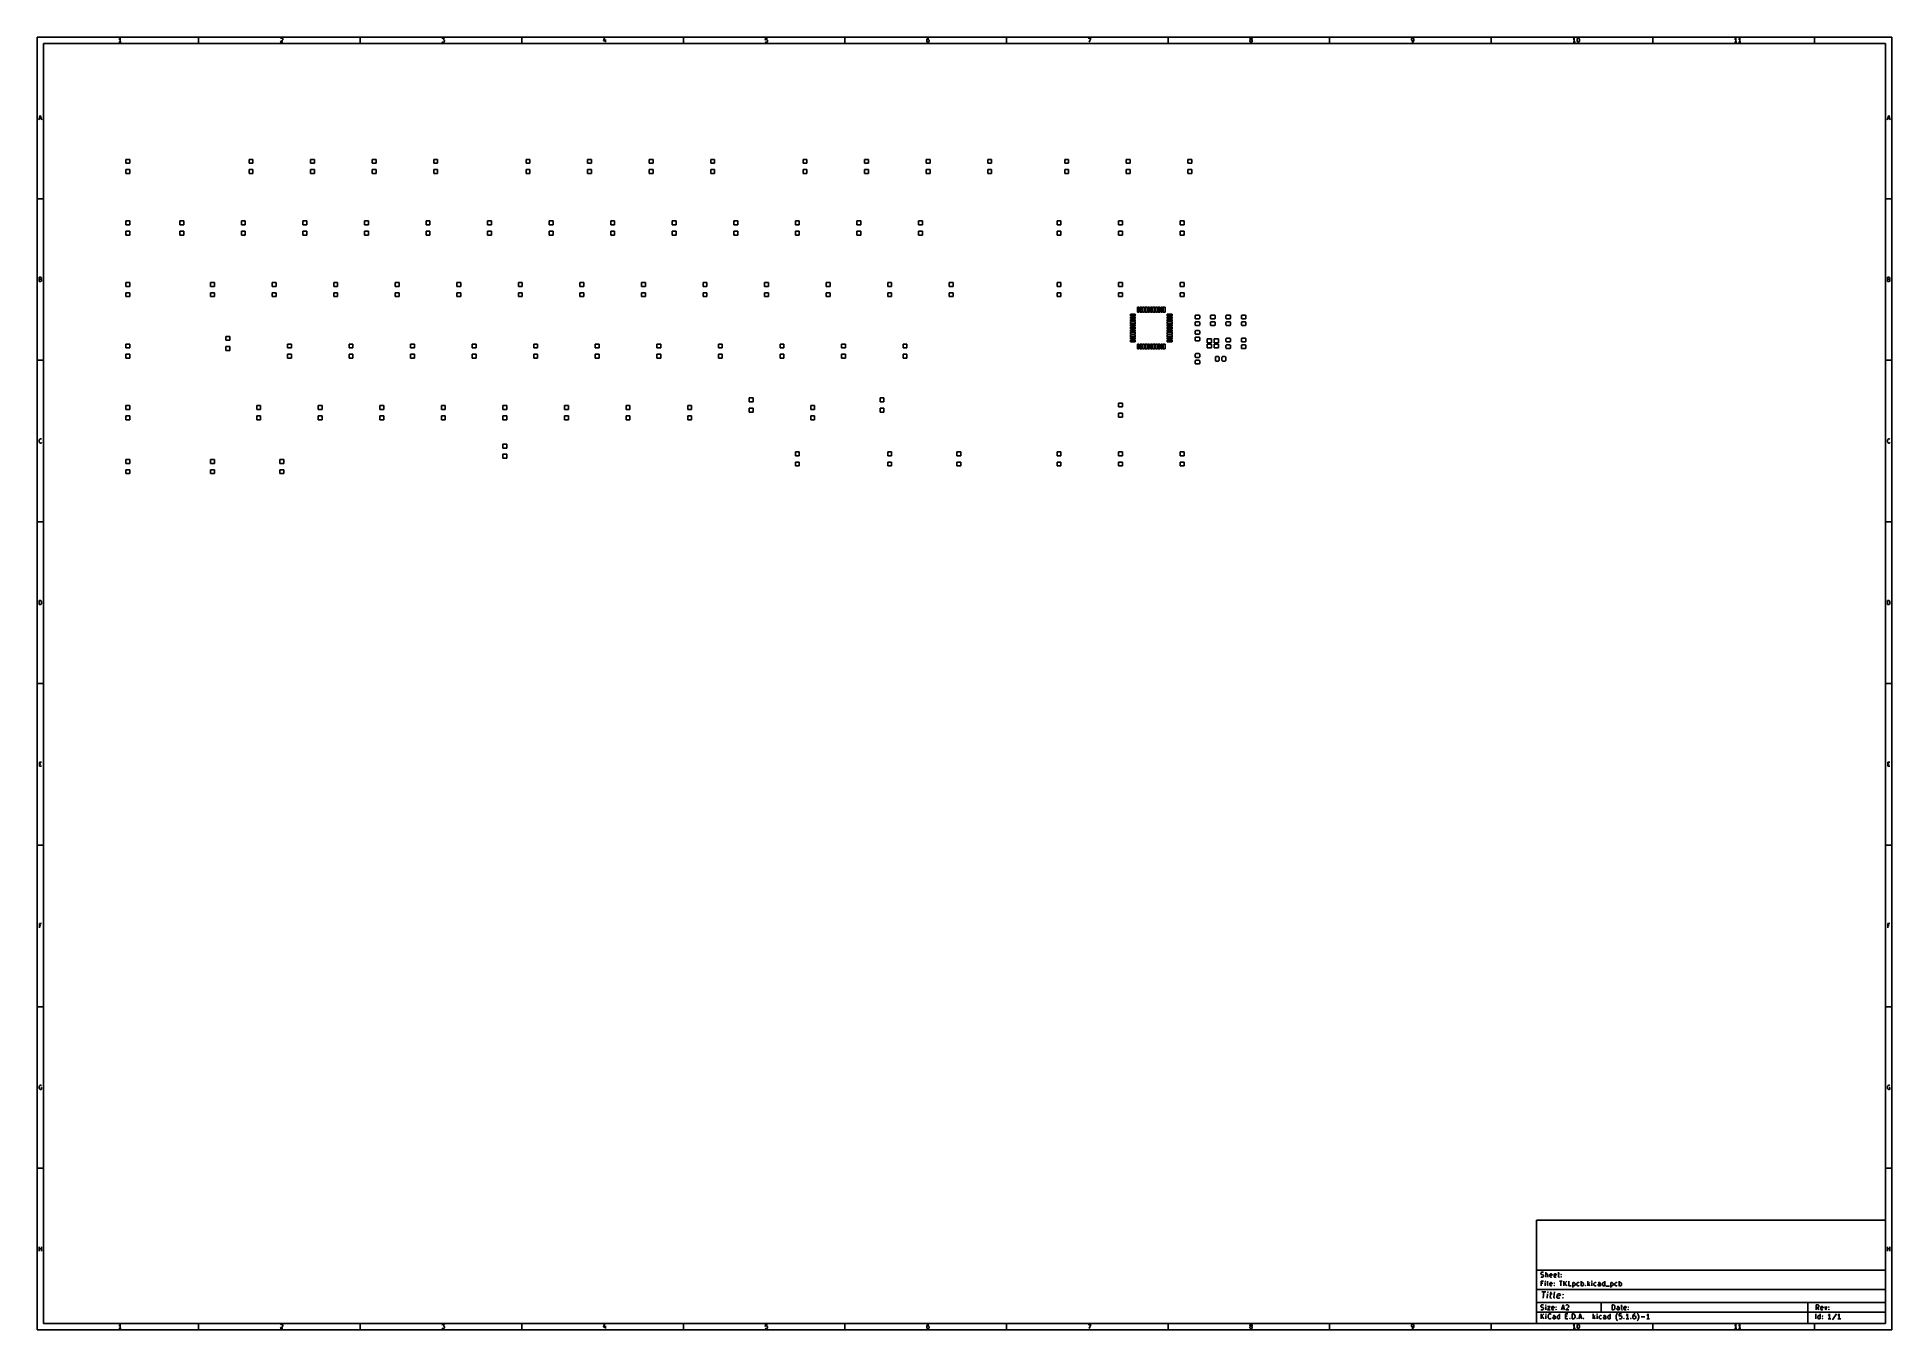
# Model space of a CAD drawing. Extents: x 0.4 to 23, y -16.1 to -0.4.
import ezdxf

# ---------------------------------------------------------------- set-up
doc = ezdxf.new("R2010")
doc.units = 0
doc.header["$MEASUREMENT"] = 0
doc.layers.add('BLACK', color=7, linetype='CONTINUOUS')

msp = doc.modelspace()

# ---------------------------------------------------------------- linework, layer by layer
at = {"layer": 'BLACK', "linetype": 'CONTINUOUS'}
for p, q in [((0.393701, -0.393701), (0.393701, -16.1413)), ((22.9923, -0.393701), (0.393701, -0.393701)), ((1.39553, -0.417229), (1.39065, -0.419666)), ((1.4004, -0.412355), (1.39553, -0.417229)), ((1.40528, -0.405043), (1.4004, -0.412355)), ((1.40528, -0.456224), (1.40528, -0.405043)), ((2.3622, -0.472441), (2.3622, -0.393701)), ((3.38597, -0.426978), (3.35672, -0.456224)), ((3.35916, -0.409917), (3.3616, -0.40748)), ((3.3616, -0.40748), (3.36647, -0.405043)), ((3.36647, -0.405043), (3.37866, -0.405043)), ((3.37866, -0.405043), (3.38353, -0.40748)), ((3.38353, -0.40748), (3.38597, -0.409917)), ((3.38597, -0.409917), (3.3884, -0.414792)), ((3.3884, -0.419666), (3.38597, -0.426978)), ((3.3884, -0.414792), (3.3884, -0.419666)), ((4.33071, -0.472441), (4.33071, -0.393701)), ((5.32522, -0.405043), (5.35691, -0.405043)), ((5.32766, -0.453787), (5.32522, -0.45135)), ((5.35691, -0.405043), (5.33985, -0.424541)), ((5.33985, -0.424541), (5.34716, -0.424541)), ((5.34716, -0.424541), (5.35203, -0.426978)), ((5.35203, -0.426978), (5.35447, -0.429415)), ((5.35447, -0.45135), (5.35203, -0.453787)), ((5.35447, -0.429415), (5.35691, -0.434289)), ((5.35691, -0.446475), (5.35447, -0.45135)), ((5.35691, -0.434289), (5.35691, -0.446475)), ((6.29921, -0.472441), (6.29921, -0.393701)), ((7.30835, -0.402606), (7.29617, -0.439164)), ((7.29617, -0.439164), (7.32785, -0.439164)), ((7.32054, -0.422103), (7.32054, -0.456224)), ((8.26772, -0.472441), (8.26772, -0.393701)), ((9.26711, -0.405043), (9.26467, -0.429415)), ((9.26467, -0.429415), (9.26711, -0.426978)), ((9.26711, -0.453787), (9.26467, -0.45135)), ((9.29148, -0.405043), (9.26711, -0.405043)), ((9.26711, -0.426978), (9.27198, -0.424541)), ((9.27198, -0.424541), (9.28417, -0.424541)), ((9.28417, -0.424541), (9.28904, -0.426978)), ((9.28904, -0.426978), (9.29148, -0.429415)), ((9.29148, -0.45135), (9.28904, -0.453787)), ((9.29148, -0.429415), (9.29392, -0.434289)), ((9.29392, -0.446475), (9.29148, -0.45135)), ((9.29392, -0.434289), (9.29392, -0.446475)), ((10.2362, -0.472441), (10.2362, -0.393701)), ((11.2356, -0.417229), (11.2332, -0.426978)), ((11.2332, -0.426978), (11.2332, -0.446475)), ((11.2356, -0.429415), (11.2332, -0.434289)), ((11.2332, -0.446475), (11.2356, -0.45135)), ((11.2405, -0.409917), (11.2356, -0.417229)), ((11.238, -0.426978), (11.2356, -0.429415)), ((11.2356, -0.45135), (11.238, -0.453787)), ((11.2429, -0.424541), (11.238, -0.426978)), ((11.2429, -0.40748), (11.2405, -0.409917)), ((11.2478, -0.405043), (11.2429, -0.40748)), ((11.2527, -0.424541), (11.2429, -0.424541)), ((11.2575, -0.405043), (11.2478, -0.405043)), ((11.2575, -0.426978), (11.2527, -0.424541)), ((11.26, -0.429415), (11.2575, -0.426978)), ((11.2575, -0.453787), (11.26, -0.45135)), ((11.2624, -0.434289), (11.26, -0.429415)), ((11.26, -0.45135), (11.2624, -0.446475)), ((11.2624, -0.446475), (11.2624, -0.434289)), ((12.2047, -0.472441), (12.2047, -0.393701)), ((13.1992, -0.405043), (13.2334, -0.405043)), ((13.2334, -0.405043), (13.2114, -0.456224)), ((14.1732, -0.472441), (14.1732, -0.393701)), ((15.1702, -0.414792), (15.1726, -0.409917)), ((15.1702, -0.417229), (15.1702, -0.414792)), ((15.1726, -0.422103), (15.1702, -0.417229)), ((15.1726, -0.431852), (15.1702, -0.436727)), ((15.1702, -0.436727), (15.1702, -0.446475)), ((15.1702, -0.446475), (15.1726, -0.45135)), ((15.1726, -0.409917), (15.1751, -0.40748)), ((15.1751, -0.424541), (15.1726, -0.422103)), ((15.1751, -0.429415), (15.1726, -0.431852)), ((15.1726, -0.45135), (15.1751, -0.453787)), ((15.1751, -0.40748), (15.1799, -0.405043)), ((15.1799, -0.426978), (15.1751, -0.424541)), ((15.1799, -0.426978), (15.1751, -0.429415)), ((15.1799, -0.405043), (15.1897, -0.405043)), ((15.1897, -0.426978), (15.1799, -0.426978)), ((15.1897, -0.405043), (15.1946, -0.40748)), ((15.1946, -0.424541), (15.1897, -0.426978)), ((15.1946, -0.429415), (15.1897, -0.426978)), ((15.1946, -0.40748), (15.197, -0.409917)), ((15.197, -0.422103), (15.1946, -0.424541)), ((15.197, -0.431852), (15.1946, -0.429415)), ((15.1946, -0.453787), (15.197, -0.45135)), ((15.197, -0.409917), (15.1994, -0.414792)), ((15.1994, -0.417229), (15.197, -0.422103)), ((15.1994, -0.436727), (15.197, -0.431852)), ((15.197, -0.45135), (15.1994, -0.446475)), ((15.1994, -0.414792), (15.1994, -0.417229)), ((15.1994, -0.446475), (15.1994, -0.436727)), ((16.1417, -0.472441), (16.1417, -0.393701)), ((17.1411, -0.409917), (17.1387, -0.414792)), ((17.1387, -0.414792), (17.1387, -0.426978)), ((17.1387, -0.426978), (17.1411, -0.431852)), ((17.1436, -0.40748), (17.1411, -0.409917)), ((17.1411, -0.431852), (17.1436, -0.434289)), ((17.1484, -0.405043), (17.1436, -0.40748)), ((17.1436, -0.434289), (17.1484, -0.436727)), ((17.1582, -0.405043), (17.1484, -0.405043)), ((17.1484, -0.436727), (17.1582, -0.436727)), ((17.1631, -0.40748), (17.1582, -0.405043)), ((17.1582, -0.436727), (17.1631, -0.434289)), ((17.1582, -0.453787), (17.1606, -0.45135)), ((17.1606, -0.45135), (17.1655, -0.444038)), ((17.1655, -0.409917), (17.1631, -0.40748)), ((17.1631, -0.434289), (17.1655, -0.431852)), ((17.1679, -0.414792), (17.1655, -0.409917)), ((17.1655, -0.431852), (17.1679, -0.426978)), ((17.1655, -0.444038), (17.1679, -0.434289)), ((17.1679, -0.434289), (17.1679, -0.414792)), ((18.1102, -0.472441), (18.1102, -0.393701)), ((19.1121, -0.417229), (19.1072, -0.419666)), ((19.1169, -0.412355), (19.1121, -0.417229)), ((19.1218, -0.405043), (19.1169, -0.412355)), ((19.1218, -0.456224), (19.1218, -0.405043)), ((19.1559, -0.424541), (19.1584, -0.414792)), ((19.1559, -0.436727), (19.1559, -0.424541)), ((19.1584, -0.446475), (19.1559, -0.436727)), ((19.1584, -0.414792), (19.1608, -0.409917)), ((19.1608, -0.45135), (19.1584, -0.446475)), ((19.1608, -0.409917), (19.1632, -0.40748)), ((19.1632, -0.453787), (19.1608, -0.45135)), ((19.1632, -0.40748), (19.1681, -0.405043)), ((19.1681, -0.405043), (19.173, -0.405043)), ((19.173, -0.405043), (19.1779, -0.40748)), ((19.1779, -0.40748), (19.1803, -0.409917)), ((19.1803, -0.45135), (19.1779, -0.453787)), ((19.1803, -0.409917), (19.1827, -0.414792)), ((19.1827, -0.446475), (19.1803, -0.45135)), ((19.1827, -0.414792), (19.1852, -0.424541)), ((19.1852, -0.436727), (19.1827, -0.446475)), ((19.1852, -0.424541), (19.1852, -0.436727)), ((20.0787, -0.472441), (20.0787, -0.393701)), ((21.0806, -0.417229), (21.0757, -0.419666)), ((21.0854, -0.412355), (21.0806, -0.417229)), ((21.0903, -0.405043), (21.0854, -0.412355)), ((21.0903, -0.456224), (21.0903, -0.405043)), ((21.1293, -0.417229), (21.1244, -0.419666)), ((21.1342, -0.412355), (21.1293, -0.417229)), ((21.1391, -0.405043), (21.1342, -0.412355)), ((21.1391, -0.456224), (21.1391, -0.405043)), ((22.0472, -0.472441), (22.0472, -0.393701)), ((22.9923, -16.1413), (22.9923, -0.393701)), ((0.472441, -0.472441), (0.472441, -16.0626)), ((22.9136, -0.472441), (0.472441, -0.472441)), ((1.4199, -0.456224), (1.39065, -0.456224)), ((3.35672, -0.456224), (3.3884, -0.456224)), ((5.33254, -0.456224), (5.32766, -0.453787)), ((5.34716, -0.456224), (5.33254, -0.456224)), ((5.35203, -0.453787), (5.34716, -0.456224)), ((9.27198, -0.456224), (9.26711, -0.453787)), ((9.28417, -0.456224), (9.27198, -0.456224)), ((9.28904, -0.453787), (9.28417, -0.456224)), ((11.238, -0.453787), (11.2429, -0.456224)), ((11.2429, -0.456224), (11.2527, -0.456224)), ((11.2527, -0.456224), (11.2575, -0.453787)), ((15.1751, -0.453787), (15.1799, -0.456224)), ((15.1799, -0.456224), (15.1897, -0.456224)), ((15.1897, -0.456224), (15.1946, -0.453787)), ((17.1436, -0.456224), (17.1533, -0.456224)), ((17.1533, -0.456224), (17.1582, -0.453787)), ((19.1364, -0.456224), (19.1072, -0.456224)), ((19.1681, -0.456224), (19.1632, -0.453787)), ((19.173, -0.456224), (19.1681, -0.456224)), ((19.1779, -0.453787), (19.173, -0.456224)), ((21.1049, -0.456224), (21.0757, -0.456224)), ((21.1537, -0.456224), (21.1244, -0.456224)), ((22.9136, -16.0626), (22.9136, -0.472441)), ((0.41601, -1.40111), (0.433071, -1.34993)), ((0.433071, -1.34993), (0.450131, -1.40111)), ((22.9359, -1.40111), (22.9529, -1.34993)), ((22.9529, -1.34993), (22.97, -1.40111)), ((0.420885, -1.38648), (0.445257, -1.38648)), ((22.9407, -1.38648), (22.9651, -1.38648)), ((1.47638, -1.93036), (1.47638, -1.88312)), ((1.47638, -1.88312), (1.52362, -1.88312)), ((1.52362, -1.93036), (1.47638, -1.93036)), ((1.47638, -2.05438), (1.47638, -2.00713)), ((1.47638, -2.00713), (1.52362, -2.00713)), ((1.52362, -1.88312), (1.52362, -1.93036)), ((1.52362, -2.00713), (1.52362, -2.05438)), ((2.97638, -1.93036), (2.97638, -1.88312)), ((2.97638, -1.88312), (3.02362, -1.88312)), ((3.02362, -1.93036), (2.97638, -1.93036)), ((2.97638, -2.05438), (2.97638, -2.00713)), ((2.97638, -2.00713), (3.02362, -2.00713)), ((3.02362, -1.88312), (3.02362, -1.93036)), ((3.02362, -2.00713), (3.02362, -2.05438)), ((3.72638, -1.93036), (3.72638, -1.88312)), ((3.72638, -1.88312), (3.77362, -1.88312)), ((3.77362, -1.93036), (3.72638, -1.93036)), ((3.72638, -2.05438), (3.72638, -2.00713)), ((3.72638, -2.00713), (3.77362, -2.00713)), ((3.77362, -1.88312), (3.77362, -1.93036)), ((3.77362, -2.00713), (3.77362, -2.05438)), ((4.47638, -1.93036), (4.47638, -1.88312)), ((4.47638, -1.88312), (4.52362, -1.88312)), ((4.52362, -1.93036), (4.47638, -1.93036)), ((4.47638, -2.05438), (4.47638, -2.00713)), ((4.47638, -2.00713), (4.52362, -2.00713)), ((4.52362, -1.88312), (4.52362, -1.93036)), ((4.52362, -2.00713), (4.52362, -2.05438)), ((5.22638, -1.93036), (5.22638, -1.88312)), ((5.22638, -1.88312), (5.27362, -1.88312)), ((5.27362, -1.93036), (5.22638, -1.93036)), ((5.22638, -2.05438), (5.22638, -2.00713)), ((5.22638, -2.00713), (5.27362, -2.00713)), ((5.27362, -1.88312), (5.27362, -1.93036)), ((5.27362, -2.00713), (5.27362, -2.05438)), ((6.35138, -1.93036), (6.35138, -1.88312)), ((6.35138, -1.88312), (6.39862, -1.88312)), ((6.39862, -1.93036), (6.35138, -1.93036)), ((6.35138, -2.05438), (6.35138, -2.00713)), ((6.35138, -2.00713), (6.39862, -2.00713)), ((6.39862, -1.88312), (6.39862, -1.93036)), ((6.39862, -2.00713), (6.39862, -2.05438)), ((7.10138, -1.93036), (7.10138, -1.88312)), ((7.10138, -1.88312), (7.14862, -1.88312)), ((7.14862, -1.93036), (7.10138, -1.93036)), ((7.10138, -2.05438), (7.10138, -2.00713)), ((7.10138, -2.00713), (7.14862, -2.00713)), ((7.14862, -1.88312), (7.14862, -1.93036)), ((7.14862, -2.00713), (7.14862, -2.05438)), ((7.85138, -1.93036), (7.85138, -1.88312)), ((7.85138, -1.88312), (7.89862, -1.88312)), ((7.89862, -1.93036), (7.85138, -1.93036)), ((7.85138, -2.05438), (7.85138, -2.00713)), ((7.85138, -2.00713), (7.89862, -2.00713)), ((7.89862, -1.88312), (7.89862, -1.93036)), ((7.89862, -2.00713), (7.89862, -2.05438)), ((8.60138, -1.93036), (8.60138, -1.88312)), ((8.60138, -1.88312), (8.64862, -1.88312)), ((8.64862, -1.93036), (8.60138, -1.93036)), ((8.60138, -2.05438), (8.60138, -2.00713)), ((8.60138, -2.00713), (8.64862, -2.00713)), ((8.64862, -1.88312), (8.64862, -1.93036)), ((8.64862, -2.00713), (8.64862, -2.05438)), ((9.72638, -1.93036), (9.72638, -1.88312)), ((9.72638, -1.88312), (9.77362, -1.88312)), ((9.77362, -1.93036), (9.72638, -1.93036)), ((9.72638, -2.05438), (9.72638, -2.00713)), ((9.72638, -2.00713), (9.77362, -2.00713)), ((9.77362, -1.88312), (9.77362, -1.93036)), ((9.77362, -2.00713), (9.77362, -2.05438)), ((10.4764, -1.93036), (10.4764, -1.88312)), ((10.4764, -1.88312), (10.5236, -1.88312)), ((10.5236, -1.93036), (10.4764, -1.93036)), ((10.4764, -2.05438), (10.4764, -2.00713)), ((10.4764, -2.00713), (10.5236, -2.00713)), ((10.5236, -1.88312), (10.5236, -1.93036)), ((10.5236, -2.00713), (10.5236, -2.05438)), ((11.2264, -1.93036), (11.2264, -1.88312)), ((11.2264, -1.88312), (11.2736, -1.88312)), ((11.2736, -1.93036), (11.2264, -1.93036)), ((11.2264, -2.05438), (11.2264, -2.00713)), ((11.2264, -2.00713), (11.2736, -2.00713)), ((11.2736, -1.88312), (11.2736, -1.93036)), ((11.2736, -2.00713), (11.2736, -2.05438)), ((11.9764, -1.93036), (11.9764, -1.88312)), ((11.9764, -1.88312), (12.0236, -1.88312)), ((12.0236, -1.93036), (11.9764, -1.93036)), ((11.9764, -2.05438), (11.9764, -2.00713)), ((11.9764, -2.00713), (12.0236, -2.00713)), ((12.0236, -1.88312), (12.0236, -1.93036)), ((12.0236, -2.00713), (12.0236, -2.05438)), ((12.9139, -1.93036), (12.9139, -1.88312)), ((12.9139, -1.88312), (12.9611, -1.88312)), ((12.9611, -1.93036), (12.9139, -1.93036)), ((12.9139, -2.05438), (12.9139, -2.00713)), ((12.9139, -2.00713), (12.9611, -2.00713)), ((12.9611, -1.88312), (12.9611, -1.93036)), ((12.9611, -2.00713), (12.9611, -2.05438)), ((13.6639, -1.93036), (13.6639, -1.88312)), ((13.6639, -1.88312), (13.7111, -1.88312)), ((13.7111, -1.93036), (13.6639, -1.93036)), ((13.6639, -2.05438), (13.6639, -2.00713)), ((13.6639, -2.00713), (13.7111, -2.00713)), ((13.7111, -1.88312), (13.7111, -1.93036)), ((13.7111, -2.00713), (13.7111, -2.05438)), ((14.4139, -1.93036), (14.4139, -1.88312)), ((14.4139, -1.88312), (14.4611, -1.88312)), ((14.4611, -1.93036), (14.4139, -1.93036)), ((14.4139, -2.05438), (14.4139, -2.00713)), ((14.4139, -2.00713), (14.4611, -2.00713)), ((14.4611, -1.88312), (14.4611, -1.93036)), ((14.4611, -2.00713), (14.4611, -2.05438)), ((1.52362, -2.05438), (1.47638, -2.05438)), ((3.02362, -2.05438), (2.97638, -2.05438)), ((3.77362, -2.05438), (3.72638, -2.05438)), ((4.52362, -2.05438), (4.47638, -2.05438)), ((5.27362, -2.05438), (5.22638, -2.05438)), ((6.39862, -2.05438), (6.35138, -2.05438)), ((7.14862, -2.05438), (7.10138, -2.05438)), ((7.89862, -2.05438), (7.85138, -2.05438)), ((8.64862, -2.05438), (8.60138, -2.05438)), ((9.77362, -2.05438), (9.72638, -2.05438)), ((10.5236, -2.05438), (10.4764, -2.05438)), ((11.2736, -2.05438), (11.2264, -2.05438)), ((12.0236, -2.05438), (11.9764, -2.05438)), ((12.9611, -2.05438), (12.9139, -2.05438)), ((13.7111, -2.05438), (13.6639, -2.05438)), ((14.4611, -2.05438), (14.4139, -2.05438)), ((0.393701, -2.3622), (0.472441, -2.3622)), ((22.9923, -2.3622), (22.9136, -2.3622)), ((1.47638, -2.68036), (1.47638, -2.63312)), ((1.47638, -2.63312), (1.52362, -2.63312)), ((1.52362, -2.68036), (1.47638, -2.68036)), ((1.52362, -2.63312), (1.52362, -2.68036)), ((2.13263, -2.68036), (2.13263, -2.63312)), ((2.13263, -2.63312), (2.17987, -2.63312)), ((2.17987, -2.68036), (2.13263, -2.68036)), ((2.17987, -2.63312), (2.17987, -2.68036)), ((2.88263, -2.68036), (2.88263, -2.63312)), ((2.88263, -2.63312), (2.92987, -2.63312)), ((2.92987, -2.68036), (2.88263, -2.68036)), ((2.92987, -2.63312), (2.92987, -2.68036)), ((3.63263, -2.68036), (3.63263, -2.63312)), ((3.63263, -2.63312), (3.67987, -2.63312)), ((3.67987, -2.68036), (3.63263, -2.68036)), ((3.67987, -2.63312), (3.67987, -2.68036)), ((4.38264, -2.68036), (4.38264, -2.63312)), ((4.38264, -2.63312), (4.42988, -2.63312)), ((4.42988, -2.68036), (4.38264, -2.68036)), ((4.42988, -2.63312), (4.42988, -2.68036)), ((5.13264, -2.68036), (5.13264, -2.63312)), ((5.13264, -2.63312), (5.17988, -2.63312)), ((5.17988, -2.68036), (5.13264, -2.68036)), ((5.17988, -2.63312), (5.17988, -2.68036)), ((5.88264, -2.68036), (5.88264, -2.63312)), ((5.88264, -2.63312), (5.92988, -2.63312)), ((5.92988, -2.68036), (5.88264, -2.68036)), ((5.92988, -2.63312), (5.92988, -2.68036)), ((6.63264, -2.68036), (6.63264, -2.63312)), ((6.63264, -2.63312), (6.67988, -2.63312)), ((6.67988, -2.68036), (6.63264, -2.68036)), ((6.67988, -2.63312), (6.67988, -2.68036)), ((7.38264, -2.68036), (7.38264, -2.63312)), ((7.38264, -2.63312), (7.42988, -2.63312)), ((7.42988, -2.68036), (7.38264, -2.68036)), ((7.42988, -2.63312), (7.42988, -2.68036)), ((8.13264, -2.68036), (8.13264, -2.63312)), ((8.13264, -2.63312), (8.17988, -2.63312)), ((8.17988, -2.68036), (8.13264, -2.68036)), ((8.17988, -2.63312), (8.17988, -2.68036)), ((8.88264, -2.68036), (8.88264, -2.63312)), ((8.88264, -2.63312), (8.92988, -2.63312)), ((8.92988, -2.68036), (8.88264, -2.68036)), ((8.92988, -2.63312), (8.92988, -2.68036)), ((9.63264, -2.68036), (9.63264, -2.63312)), ((9.63264, -2.63312), (9.67988, -2.63312)), ((9.67988, -2.68036), (9.63264, -2.68036)), ((9.67988, -2.63312), (9.67988, -2.68036)), ((10.3826, -2.68036), (10.3826, -2.63312)), ((10.3826, -2.63312), (10.4299, -2.63312)), ((10.4299, -2.68036), (10.3826, -2.68036)), ((10.4299, -2.63312), (10.4299, -2.68036)), ((11.1326, -2.68036), (11.1326, -2.63312)), ((11.1326, -2.63312), (11.1799, -2.63312)), ((11.1799, -2.68036), (11.1326, -2.68036)), ((11.1799, -2.63312), (11.1799, -2.68036)), ((12.8201, -2.68036), (12.8201, -2.63312)), ((12.8201, -2.63312), (12.8674, -2.63312)), ((12.8674, -2.68036), (12.8201, -2.68036)), ((12.8674, -2.63312), (12.8674, -2.68036)), ((13.5701, -2.68036), (13.5701, -2.63312)), ((13.5701, -2.63312), (13.6174, -2.63312)), ((13.6174, -2.68036), (13.5701, -2.68036)), ((13.6174, -2.63312), (13.6174, -2.68036)), ((14.3201, -2.68036), (14.3201, -2.63312)), ((14.3201, -2.63312), (14.3674, -2.63312)), ((14.3674, -2.68036), (14.3201, -2.68036)), ((14.3674, -2.63312), (14.3674, -2.68036)), ((1.47638, -2.80438), (1.47638, -2.75713)), ((1.47638, -2.75713), (1.52362, -2.75713)), ((1.52362, -2.80438), (1.47638, -2.80438)), ((1.52362, -2.75713), (1.52362, -2.80438)), ((2.13263, -2.80438), (2.13263, -2.75713)), ((2.13263, -2.75713), (2.17987, -2.75713)), ((2.17987, -2.80438), (2.13263, -2.80438)), ((2.17987, -2.75713), (2.17987, -2.80438)), ((2.88263, -2.80438), (2.88263, -2.75713)), ((2.88263, -2.75713), (2.92987, -2.75713)), ((2.92987, -2.80438), (2.88263, -2.80438)), ((2.92987, -2.75713), (2.92987, -2.80438)), ((3.63263, -2.80438), (3.63263, -2.75713)), ((3.63263, -2.75713), (3.67987, -2.75713)), ((3.67987, -2.80438), (3.63263, -2.80438)), ((3.67987, -2.75713), (3.67987, -2.80438)), ((4.38264, -2.80438), (4.38264, -2.75713)), ((4.38264, -2.75713), (4.42988, -2.75713)), ((4.42988, -2.80438), (4.38264, -2.80438)), ((4.42988, -2.75713), (4.42988, -2.80438)), ((5.13264, -2.80438), (5.13264, -2.75713)), ((5.13264, -2.75713), (5.17988, -2.75713)), ((5.17988, -2.80438), (5.13264, -2.80438)), ((5.17988, -2.75713), (5.17988, -2.80438)), ((5.88264, -2.80438), (5.88264, -2.75713)), ((5.88264, -2.75713), (5.92988, -2.75713)), ((5.92988, -2.80438), (5.88264, -2.80438)), ((5.92988, -2.75713), (5.92988, -2.80438)), ((6.63264, -2.80438), (6.63264, -2.75713)), ((6.63264, -2.75713), (6.67988, -2.75713)), ((6.67988, -2.80438), (6.63264, -2.80438)), ((6.67988, -2.75713), (6.67988, -2.80438)), ((7.38264, -2.80438), (7.38264, -2.75713)), ((7.38264, -2.75713), (7.42988, -2.75713)), ((7.42988, -2.80438), (7.38264, -2.80438)), ((7.42988, -2.75713), (7.42988, -2.80438)), ((8.13264, -2.80438), (8.13264, -2.75713)), ((8.13264, -2.75713), (8.17988, -2.75713)), ((8.17988, -2.80438), (8.13264, -2.80438)), ((8.17988, -2.75713), (8.17988, -2.80438)), ((8.88264, -2.80438), (8.88264, -2.75713)), ((8.88264, -2.75713), (8.92988, -2.75713)), ((8.92988, -2.80438), (8.88264, -2.80438)), ((8.92988, -2.75713), (8.92988, -2.80438)), ((9.63264, -2.80438), (9.63264, -2.75713)), ((9.63264, -2.75713), (9.67988, -2.75713)), ((9.67988, -2.80438), (9.63264, -2.80438)), ((9.67988, -2.75713), (9.67988, -2.80438)), ((10.3826, -2.80438), (10.3826, -2.75713)), ((10.3826, -2.75713), (10.4299, -2.75713)), ((10.4299, -2.80438), (10.3826, -2.80438)), ((10.4299, -2.75713), (10.4299, -2.80438)), ((11.1326, -2.80438), (11.1326, -2.75713)), ((11.1326, -2.75713), (11.1799, -2.75713)), ((11.1799, -2.80438), (11.1326, -2.80438)), ((11.1799, -2.75713), (11.1799, -2.80438)), ((12.8201, -2.80438), (12.8201, -2.75713)), ((12.8201, -2.75713), (12.8674, -2.75713)), ((12.8674, -2.80438), (12.8201, -2.80438)), ((12.8674, -2.75713), (12.8674, -2.80438)), ((13.5701, -2.80438), (13.5701, -2.75713)), ((13.5701, -2.75713), (13.6174, -2.75713)), ((13.6174, -2.80438), (13.5701, -2.80438)), ((13.6174, -2.75713), (13.6174, -2.80438)), ((14.3201, -2.80438), (14.3201, -2.75713)), ((14.3201, -2.75713), (14.3674, -2.75713)), ((14.3674, -2.80438), (14.3201, -2.80438)), ((14.3674, -2.75713), (14.3674, -2.80438)), ((0.419666, -3.36961), (0.419666, -3.31843)), ((0.419666, -3.31843), (0.436727, -3.31843)), ((0.436727, -3.3428), (0.419666, -3.3428)), ((0.439164, -3.36961), (0.419666, -3.36961)), ((0.436727, -3.31843), (0.441601, -3.32087)), ((0.441601, -3.34036), (0.436727, -3.3428)), ((0.436727, -3.3428), (0.444038, -3.34524)), ((0.444038, -3.36717), (0.439164, -3.36961)), ((0.441601, -3.32087), (0.444038, -3.3233)), ((0.444038, -3.33793), (0.441601, -3.34036)), ((0.444038, -3.3233), (0.446475, -3.32818)), ((0.446475, -3.33305), (0.444038, -3.33793)), ((0.444038, -3.34524), (0.446475, -3.34768)), ((0.446475, -3.36474), (0.444038, -3.36717)), ((0.446475, -3.32818), (0.446475, -3.33305)), ((0.446475, -3.34768), (0.448913, -3.35255)), ((0.448913, -3.35986), (0.446475, -3.36474)), ((0.448913, -3.35255), (0.448913, -3.35986)), ((1.47638, -3.43036), (1.47638, -3.38312)), ((1.47638, -3.38312), (1.52362, -3.38312)), ((1.52362, -3.38312), (1.52362, -3.43036)), ((2.50763, -3.43036), (2.50763, -3.38312)), ((2.50763, -3.38312), (2.55487, -3.38312)), ((2.55487, -3.38312), (2.55487, -3.43036)), ((3.25763, -3.43036), (3.25763, -3.38312)), ((3.25763, -3.38312), (3.30487, -3.38312)), ((3.30487, -3.38312), (3.30487, -3.43036)), ((4.00764, -3.43036), (4.00764, -3.38312)), ((4.00764, -3.38312), (4.05488, -3.38312)), ((4.05488, -3.38312), (4.05488, -3.43036)), ((4.75764, -3.43036), (4.75764, -3.38312)), ((4.75764, -3.38312), (4.80488, -3.38312)), ((4.80488, -3.38312), (4.80488, -3.43036)), ((5.50764, -3.43036), (5.50764, -3.38312)), ((5.50764, -3.38312), (5.55488, -3.38312)), ((5.55488, -3.38312), (5.55488, -3.43036)), ((6.25764, -3.43036), (6.25764, -3.38312)), ((6.25764, -3.38312), (6.30488, -3.38312)), ((6.30488, -3.38312), (6.30488, -3.43036)), ((7.00764, -3.43036), (7.00764, -3.38312)), ((7.00764, -3.38312), (7.05488, -3.38312)), ((7.05488, -3.38312), (7.05488, -3.43036)), ((7.75764, -3.43036), (7.75764, -3.38312)), ((7.75764, -3.38312), (7.80488, -3.38312)), ((7.80488, -3.38312), (7.80488, -3.43036)), ((8.50764, -3.43036), (8.50764, -3.38312)), ((8.50764, -3.38312), (8.55488, -3.38312)), ((8.55488, -3.38312), (8.55488, -3.43036)), ((9.25764, -3.43036), (9.25764, -3.38312)), ((9.25764, -3.38312), (9.30488, -3.38312)), ((9.30488, -3.38312), (9.30488, -3.43036)), ((10.0076, -3.43036), (10.0076, -3.38312)), ((10.0076, -3.38312), (10.0549, -3.38312)), ((10.0549, -3.38312), (10.0549, -3.43036)), ((10.7576, -3.43036), (10.7576, -3.38312)), ((10.7576, -3.38312), (10.8049, -3.38312)), ((10.8049, -3.38312), (10.8049, -3.43036)), ((11.5076, -3.43036), (11.5076, -3.38312)), ((11.5076, -3.38312), (11.5549, -3.38312)), ((11.5549, -3.38312), (11.5549, -3.43036)), ((12.8201, -3.43036), (12.8201, -3.38312)), ((12.8201, -3.38312), (12.8674, -3.38312)), ((12.8674, -3.38312), (12.8674, -3.43036)), ((13.5701, -3.43036), (13.5701, -3.38312)), ((13.5701, -3.38312), (13.6174, -3.38312)), ((13.6174, -3.38312), (13.6174, -3.43036)), ((14.3201, -3.43036), (14.3201, -3.38312)), ((14.3201, -3.38312), (14.3674, -3.38312)), ((14.3674, -3.38312), (14.3674, -3.43036)), ((22.9395, -3.36961), (22.9395, -3.31843)), ((22.9395, -3.31843), (22.9566, -3.31843)), ((22.9566, -3.3428), (22.9395, -3.3428)), ((22.959, -3.36961), (22.9395, -3.36961)), ((22.9566, -3.31843), (22.9615, -3.32087)), ((22.9615, -3.34036), (22.9566, -3.3428)), ((22.9566, -3.3428), (22.9639, -3.34524)), ((22.9639, -3.36717), (22.959, -3.36961)), ((22.9615, -3.32087), (22.9639, -3.3233)), ((22.9639, -3.33793), (22.9615, -3.34036)), ((22.9639, -3.3233), (22.9663, -3.32818)), ((22.9663, -3.33305), (22.9639, -3.33793)), ((22.9639, -3.34524), (22.9663, -3.34768)), ((22.9663, -3.36474), (22.9639, -3.36717)), ((22.9663, -3.32818), (22.9663, -3.33305)), ((22.9663, -3.34768), (22.9688, -3.35255)), ((22.9688, -3.35986), (22.9663, -3.36474)), ((22.9688, -3.35255), (22.9688, -3.35986)), ((1.52362, -3.43036), (1.47638, -3.43036)), ((1.47638, -3.55438), (1.47638, -3.50713)), ((1.47638, -3.50713), (1.52362, -3.50713)), ((1.52362, -3.55438), (1.47638, -3.55438)), ((1.52362, -3.50713), (1.52362, -3.55438)), ((2.55487, -3.43036), (2.50763, -3.43036)), ((2.50763, -3.55438), (2.50763, -3.50713)), ((2.50763, -3.50713), (2.55487, -3.50713)), ((2.55487, -3.55438), (2.50763, -3.55438)), ((2.55487, -3.50713), (2.55487, -3.55438)), ((3.30487, -3.43036), (3.25763, -3.43036)), ((3.25763, -3.55438), (3.25763, -3.50713)), ((3.25763, -3.50713), (3.30487, -3.50713)), ((3.30487, -3.55438), (3.25763, -3.55438)), ((3.30487, -3.50713), (3.30487, -3.55438)), ((4.05488, -3.43036), (4.00764, -3.43036)), ((4.00764, -3.55438), (4.00764, -3.50713)), ((4.00764, -3.50713), (4.05488, -3.50713)), ((4.05488, -3.55438), (4.00764, -3.55438)), ((4.05488, -3.50713), (4.05488, -3.55438)), ((4.80488, -3.43036), (4.75764, -3.43036)), ((4.75764, -3.55438), (4.75764, -3.50713)), ((4.75764, -3.50713), (4.80488, -3.50713)), ((4.80488, -3.55438), (4.75764, -3.55438)), ((4.80488, -3.50713), (4.80488, -3.55438)), ((5.55488, -3.43036), (5.50764, -3.43036)), ((5.50764, -3.55438), (5.50764, -3.50713)), ((5.50764, -3.50713), (5.55488, -3.50713)), ((5.55488, -3.55438), (5.50764, -3.55438)), ((5.55488, -3.50713), (5.55488, -3.55438)), ((6.30488, -3.43036), (6.25764, -3.43036)), ((6.25764, -3.55438), (6.25764, -3.50713)), ((6.25764, -3.50713), (6.30488, -3.50713)), ((6.30488, -3.55438), (6.25764, -3.55438)), ((6.30488, -3.50713), (6.30488, -3.55438)), ((7.05488, -3.43036), (7.00764, -3.43036)), ((7.00764, -3.55438), (7.00764, -3.50713)), ((7.00764, -3.50713), (7.05488, -3.50713)), ((7.05488, -3.55438), (7.00764, -3.55438)), ((7.05488, -3.50713), (7.05488, -3.55438)), ((7.80488, -3.43036), (7.75764, -3.43036)), ((7.75764, -3.55438), (7.75764, -3.50713)), ((7.75764, -3.50713), (7.80488, -3.50713)), ((7.80488, -3.55438), (7.75764, -3.55438)), ((7.80488, -3.50713), (7.80488, -3.55438)), ((8.55488, -3.43036), (8.50764, -3.43036)), ((8.50764, -3.55438), (8.50764, -3.50713)), ((8.50764, -3.50713), (8.55488, -3.50713)), ((8.55488, -3.55438), (8.50764, -3.55438)), ((8.55488, -3.50713), (8.55488, -3.55438)), ((9.30488, -3.43036), (9.25764, -3.43036)), ((9.25764, -3.55438), (9.25764, -3.50713)), ((9.25764, -3.50713), (9.30488, -3.50713)), ((9.30488, -3.55438), (9.25764, -3.55438)), ((9.30488, -3.50713), (9.30488, -3.55438)), ((10.0549, -3.43036), (10.0076, -3.43036)), ((10.0076, -3.55438), (10.0076, -3.50713)), ((10.0076, -3.50713), (10.0549, -3.50713)), ((10.0549, -3.55438), (10.0076, -3.55438)), ((10.0549, -3.50713), (10.0549, -3.55438)), ((10.8049, -3.43036), (10.7576, -3.43036)), ((10.7576, -3.55438), (10.7576, -3.50713)), ((10.7576, -3.50713), (10.8049, -3.50713)), ((10.8049, -3.55438), (10.7576, -3.55438)), ((10.8049, -3.50713), (10.8049, -3.55438)), ((11.5549, -3.43036), (11.5076, -3.43036)), ((11.5076, -3.55438), (11.5076, -3.50713)), ((11.5076, -3.50713), (11.5549, -3.50713)), ((11.5549, -3.55438), (11.5076, -3.55438)), ((11.5549, -3.50713), (11.5549, -3.55438)), ((12.8674, -3.43036), (12.8201, -3.43036)), ((12.8201, -3.55438), (12.8201, -3.50713)), ((12.8201, -3.50713), (12.8674, -3.50713)), ((12.8674, -3.55438), (12.8201, -3.55438)), ((12.8674, -3.50713), (12.8674, -3.55438)), ((13.6174, -3.43036), (13.5701, -3.43036)), ((13.5701, -3.55438), (13.5701, -3.50713)), ((13.5701, -3.50713), (13.6174, -3.50713)), ((13.6174, -3.55438), (13.5701, -3.55438)), ((13.6174, -3.50713), (13.6174, -3.55438)), ((14.3674, -3.43036), (14.3201, -3.43036)), ((14.3201, -3.55438), (14.3201, -3.50713)), ((14.3201, -3.50713), (14.3674, -3.50713)), ((14.3674, -3.55438), (14.3201, -3.55438)), ((14.3674, -3.50713), (14.3674, -3.55438)), ((13.7148, -3.79083), (13.7148, -3.76917)), ((13.7148, -3.76917), (13.7739, -3.76917)), ((13.7739, -3.79083), (13.7148, -3.79083)), ((13.7148, -3.82232), (13.7148, -3.80067)), ((13.7148, -3.80067), (13.7739, -3.80067)), ((13.7739, -3.82232), (13.7148, -3.82232)), ((13.7148, -3.85382), (13.7148, -3.83217)), ((13.7148, -3.83217), (13.7739, -3.83217)), ((13.7739, -3.76917), (13.7739, -3.79083)), ((13.7739, -3.80067), (13.7739, -3.82232)), ((13.7739, -3.83217), (13.7739, -3.85382)), ((13.8004, -3.7426), (13.8004, -3.68354)), ((13.8004, -3.68354), (13.8221, -3.68354)), ((13.8221, -3.7426), (13.8004, -3.7426)), ((13.8221, -3.68354), (13.8221, -3.7426)), ((13.8319, -3.7426), (13.8319, -3.68354)), ((13.8319, -3.68354), (13.8536, -3.68354)), ((13.8536, -3.7426), (13.8319, -3.7426)), ((13.8536, -3.68354), (13.8536, -3.7426)), ((13.8634, -3.7426), (13.8634, -3.68354)), ((13.8634, -3.68354), (13.8851, -3.68354)), ((13.8851, -3.7426), (13.8634, -3.7426)), ((13.8851, -3.68354), (13.8851, -3.7426)), ((13.8949, -3.7426), (13.8949, -3.68354)), ((13.8949, -3.68354), (13.9166, -3.68354)), ((13.9166, -3.7426), (13.8949, -3.7426)), ((13.9166, -3.68354), (13.9166, -3.7426)), ((13.9264, -3.7426), (13.9264, -3.68354)), ((13.9264, -3.68354), (13.9481, -3.68354)), ((13.9481, -3.7426), (13.9264, -3.7426)), ((13.9481, -3.68354), (13.9481, -3.7426)), ((13.9579, -3.7426), (13.9579, -3.68354)), ((13.9579, -3.68354), (13.9796, -3.68354)), ((13.9796, -3.7426), (13.9579, -3.7426)), ((13.9796, -3.68354), (13.9796, -3.7426)), ((13.9894, -3.7426), (13.9894, -3.68354)), ((13.9894, -3.68354), (14.0111, -3.68354)), ((14.0111, -3.7426), (13.9894, -3.7426)), ((14.0111, -3.68354), (14.0111, -3.7426)), ((14.0209, -3.7426), (14.0209, -3.68354)), ((14.0209, -3.68354), (14.0426, -3.68354)), ((14.0426, -3.7426), (14.0209, -3.7426)), ((14.0426, -3.68354), (14.0426, -3.7426)), ((14.0524, -3.7426), (14.0524, -3.68354)), ((14.0524, -3.68354), (14.0741, -3.68354)), ((14.0741, -3.7426), (14.0524, -3.7426)), ((14.0741, -3.68354), (14.0741, -3.7426)), ((14.0839, -3.7426), (14.0839, -3.68354)), ((14.0839, -3.68354), (14.1056, -3.68354)), ((14.1056, -3.7426), (14.0839, -3.7426)), ((14.1056, -3.68354), (14.1056, -3.7426)), ((14.1154, -3.7426), (14.1154, -3.68354)), ((14.1154, -3.68354), (14.137, -3.68354)), ((14.137, -3.7426), (14.1154, -3.7426)), ((14.137, -3.68354), (14.137, -3.7426)), ((14.1636, -3.79083), (14.1636, -3.76917)), ((14.1636, -3.76917), (14.2227, -3.76917)), ((14.2227, -3.79083), (14.1636, -3.79083)), ((14.1636, -3.82232), (14.1636, -3.80067)), ((14.1636, -3.80067), (14.2227, -3.80067)), ((14.2227, -3.82232), (14.1636, -3.82232)), ((14.1636, -3.85382), (14.1636, -3.83217)), ((14.1636, -3.83217), (14.2227, -3.83217)), ((14.2227, -3.76917), (14.2227, -3.79083)), ((14.2227, -3.80067), (14.2227, -3.82232)), ((14.2227, -3.83217), (14.2227, -3.85382)), ((14.5037, -3.7906), (14.5039, -3.78868)), ((14.5037, -3.81619), (14.5037, -3.7906)), ((14.5039, -3.81811), (14.5037, -3.81619)), ((14.5039, -3.78868), (14.5045, -3.78683)), ((14.5045, -3.81996), (14.5039, -3.81811)), ((14.5045, -3.78683), (14.5054, -3.78513)), ((14.5054, -3.82166), (14.5045, -3.81996)), ((14.5054, -3.78513), (14.5066, -3.78364)), ((14.5066, -3.82315), (14.5054, -3.82166)), ((14.5066, -3.78364), (14.5081, -3.78241)), ((14.5081, -3.82437), (14.5066, -3.82315)), ((14.5081, -3.78241), (14.5098, -3.78151)), ((14.5098, -3.82528), (14.5081, -3.82437)), ((14.5098, -3.78151), (14.5116, -3.78095)), ((14.5116, -3.82584), (14.5098, -3.82528)), ((14.5116, -3.78095), (14.5135, -3.78076)), ((14.5135, -3.82603), (14.5116, -3.82584)), ((14.5135, -3.78076), (14.549, -3.78076)), ((14.549, -3.82603), (14.5135, -3.82603)), ((14.549, -3.78076), (14.5509, -3.78095)), ((14.5509, -3.82584), (14.549, -3.82603)), ((14.5509, -3.78095), (14.5527, -3.78151)), ((14.5527, -3.82528), (14.5509, -3.82584)), ((14.5527, -3.78151), (14.5544, -3.78241)), ((14.5544, -3.82437), (14.5527, -3.82528)), ((14.5544, -3.78241), (14.5559, -3.78364)), ((14.5559, -3.82315), (14.5544, -3.82437)), ((14.5559, -3.78364), (14.5572, -3.78513)), ((14.5572, -3.82166), (14.5559, -3.82315)), ((14.5572, -3.78513), (14.5581, -3.78683)), ((14.5581, -3.81996), (14.5572, -3.82166)), ((14.5581, -3.78683), (14.5586, -3.78868)), ((14.5586, -3.81811), (14.5581, -3.81996)), ((14.5586, -3.78868), (14.5588, -3.7906)), ((14.5588, -3.81619), (14.5586, -3.81811)), ((14.5588, -3.7906), (14.5588, -3.81619)), ((14.6912, -3.7906), (14.6914, -3.78868)), ((14.6912, -3.81619), (14.6912, -3.7906)), ((14.6914, -3.81811), (14.6912, -3.81619)), ((14.6914, -3.78868), (14.6919, -3.78683)), ((14.6919, -3.81996), (14.6914, -3.81811)), ((14.6919, -3.78683), (14.6928, -3.78513)), ((14.6928, -3.82166), (14.6919, -3.81996)), ((14.6928, -3.78513), (14.6941, -3.78364)), ((14.6941, -3.82315), (14.6928, -3.82166)), ((14.6941, -3.78364), (14.6956, -3.78241)), ((14.6956, -3.82437), (14.6941, -3.82315)), ((14.6956, -3.78241), (14.6973, -3.78151)), ((14.6973, -3.82528), (14.6956, -3.82437)), ((14.6973, -3.78151), (14.6991, -3.78095)), ((14.6991, -3.82584), (14.6973, -3.82528)), ((14.6991, -3.78095), (14.701, -3.78076)), ((14.701, -3.82603), (14.6991, -3.82584)), ((14.701, -3.78076), (14.7365, -3.78076)), ((14.7365, -3.82603), (14.701, -3.82603)), ((14.7365, -3.78076), (14.7384, -3.78095)), ((14.7384, -3.82584), (14.7365, -3.82603)), ((14.7384, -3.78095), (14.7402, -3.78151)), ((14.7402, -3.82528), (14.7384, -3.82584)), ((14.7402, -3.78151), (14.7419, -3.78241)), ((14.7419, -3.82437), (14.7402, -3.82528)), ((14.7419, -3.78241), (14.7434, -3.78364)), ((14.7434, -3.82315), (14.7419, -3.82437)), ((14.7434, -3.78364), (14.7446, -3.78513)), ((14.7446, -3.82166), (14.7434, -3.82315)), ((14.7446, -3.78513), (14.7455, -3.78683)), ((14.7455, -3.81996), (14.7446, -3.82166)), ((14.7455, -3.78683), (14.7461, -3.78868)), ((14.7461, -3.81811), (14.7455, -3.81996)), ((14.7461, -3.78868), (14.7463, -3.7906)), ((14.7463, -3.81619), (14.7461, -3.81811)), ((14.7463, -3.7906), (14.7463, -3.81619)), ((14.8787, -3.7906), (14.8789, -3.78868)), ((14.8787, -3.81619), (14.8787, -3.7906)), ((14.8789, -3.81811), (14.8787, -3.81619)), ((14.8789, -3.78868), (14.8795, -3.78683)), ((14.8795, -3.81996), (14.8789, -3.81811)), ((14.8795, -3.78683), (14.8804, -3.78513)), ((14.8804, -3.82166), (14.8795, -3.81996)), ((14.8804, -3.78513), (14.8816, -3.78364)), ((14.8816, -3.82315), (14.8804, -3.82166)), ((14.8816, -3.78364), (14.8831, -3.78241)), ((14.8831, -3.82437), (14.8816, -3.82315)), ((14.8831, -3.78241), (14.8848, -3.78151)), ((14.8848, -3.82528), (14.8831, -3.82437)), ((14.8848, -3.78151), (14.8866, -3.78095)), ((14.8866, -3.82584), (14.8848, -3.82528)), ((14.8866, -3.78095), (14.8885, -3.78076)), ((14.8885, -3.82603), (14.8866, -3.82584)), ((14.8885, -3.78076), (14.924, -3.78076)), ((14.924, -3.82603), (14.8885, -3.82603)), ((14.924, -3.78076), (14.9259, -3.78095)), ((14.9259, -3.82584), (14.924, -3.82603)), ((14.9259, -3.78095), (14.9277, -3.78151)), ((14.9277, -3.82528), (14.9259, -3.82584)), ((14.9277, -3.78151), (14.9294, -3.78241)), ((14.9294, -3.82437), (14.9277, -3.82528)), ((14.9294, -3.78241), (14.9309, -3.78364)), ((14.9309, -3.82315), (14.9294, -3.82437)), ((14.9309, -3.78364), (14.9322, -3.78513)), ((14.9322, -3.82166), (14.9309, -3.82315)), ((14.9322, -3.78513), (14.9331, -3.78683)), ((14.9331, -3.81996), (14.9322, -3.82166)), ((14.9331, -3.78683), (14.9336, -3.78868)), ((14.9336, -3.81811), (14.9331, -3.81996)), ((14.9336, -3.78868), (14.9338, -3.7906)), ((14.9338, -3.81619), (14.9336, -3.81811)), ((14.9338, -3.7906), (14.9338, -3.81619)), ((15.0662, -3.7906), (15.0664, -3.78868)), ((15.0662, -3.81619), (15.0662, -3.7906)), ((15.0664, -3.81811), (15.0662, -3.81619)), ((15.0664, -3.78868), (15.0669, -3.78683)), ((15.0669, -3.81996), (15.0664, -3.81811)), ((15.0669, -3.78683), (15.0678, -3.78513)), ((15.0678, -3.82166), (15.0669, -3.81996)), ((15.0678, -3.78513), (15.0691, -3.78364)), ((15.0691, -3.82315), (15.0678, -3.82166)), ((15.0691, -3.78364), (15.0706, -3.78241)), ((15.0706, -3.82437), (15.0691, -3.82315)), ((15.0706, -3.78241), (15.0723, -3.78151)), ((15.0723, -3.82528), (15.0706, -3.82437)), ((15.0723, -3.78151), (15.0741, -3.78095)), ((15.0741, -3.82584), (15.0723, -3.82528)), ((15.0741, -3.78095), (15.076, -3.78076)), ((15.076, -3.82603), (15.0741, -3.82584)), ((15.076, -3.78076), (15.1115, -3.78076)), ((15.1115, -3.82603), (15.076, -3.82603)), ((15.1115, -3.78076), (15.1134, -3.78095)), ((15.1134, -3.82584), (15.1115, -3.82603)), ((15.1134, -3.78095), (15.1152, -3.78151)), ((15.1152, -3.82528), (15.1134, -3.82584)), ((15.1152, -3.78151), (15.1169, -3.78241)), ((15.1169, -3.82437), (15.1152, -3.82528)), ((15.1169, -3.78241), (15.1184, -3.78364)), ((15.1184, -3.82315), (15.1169, -3.82437)), ((15.1184, -3.78364), (15.1196, -3.78513)), ((15.1196, -3.82166), (15.1184, -3.82315)), ((15.1196, -3.78513), (15.1205, -3.78683)), ((15.1205, -3.81996), (15.1196, -3.82166)), ((15.1205, -3.78683), (15.1211, -3.78868)), ((15.1211, -3.81811), (15.1205, -3.81996)), ((15.1211, -3.78868), (15.1213, -3.7906)), ((15.1213, -3.81619), (15.1211, -3.81811)), ((15.1213, -3.7906), (15.1213, -3.81619)), ((2.69513, -4.08661), (2.69513, -4.03937)), ((2.69513, -4.03937), (2.74237, -4.03937)), ((2.74237, -4.03937), (2.74237, -4.08661)), ((13.7739, -3.85382), (13.7148, -3.85382)), ((13.7148, -3.88531), (13.7148, -3.86366)), ((13.7148, -3.86366), (13.7739, -3.86366)), ((13.7739, -3.88531), (13.7148, -3.88531)), ((13.7148, -3.91681), (13.7148, -3.89516)), ((13.7148, -3.89516), (13.7739, -3.89516)), ((13.7739, -3.91681), (13.7148, -3.91681)), ((13.7148, -3.94831), (13.7148, -3.92665)), ((13.7148, -3.92665), (13.7739, -3.92665)), ((13.7739, -3.94831), (13.7148, -3.94831)), ((13.7148, -3.9798), (13.7148, -3.95815)), ((13.7148, -3.95815), (13.7739, -3.95815)), ((13.7739, -3.9798), (13.7148, -3.9798)), ((13.7148, -4.0113), (13.7148, -3.98965)), ((13.7148, -3.98965), (13.7739, -3.98965)), ((13.7739, -4.0113), (13.7148, -4.0113)), ((13.7148, -4.0428), (13.7148, -4.02114)), ((13.7148, -4.02114), (13.7739, -4.02114)), ((13.7739, -4.0428), (13.7148, -4.0428)), ((13.7148, -4.07429), (13.7148, -4.05264)), ((13.7148, -4.05264), (13.7739, -4.05264)), ((13.7739, -3.86366), (13.7739, -3.88531)), ((13.7739, -3.89516), (13.7739, -3.91681)), ((13.7739, -3.92665), (13.7739, -3.94831)), ((13.7739, -3.95815), (13.7739, -3.9798)), ((13.7739, -3.98965), (13.7739, -4.0113)), ((13.7739, -4.02114), (13.7739, -4.0428)), ((13.7739, -4.05264), (13.7739, -4.07429)), ((14.2227, -3.85382), (14.1636, -3.85382)), ((14.1636, -3.88531), (14.1636, -3.86366)), ((14.1636, -3.86366), (14.2227, -3.86366)), ((14.2227, -3.88531), (14.1636, -3.88531)), ((14.1636, -3.91681), (14.1636, -3.89516)), ((14.1636, -3.89516), (14.2227, -3.89516)), ((14.2227, -3.91681), (14.1636, -3.91681)), ((14.1636, -3.94831), (14.1636, -3.92665)), ((14.1636, -3.92665), (14.2227, -3.92665)), ((14.2227, -3.94831), (14.1636, -3.94831)), ((14.1636, -3.9798), (14.1636, -3.95815)), ((14.1636, -3.95815), (14.2227, -3.95815)), ((14.2227, -3.9798), (14.1636, -3.9798)), ((14.1636, -4.0113), (14.1636, -3.98965)), ((14.1636, -3.98965), (14.2227, -3.98965)), ((14.2227, -4.0113), (14.1636, -4.0113)), ((14.1636, -4.0428), (14.1636, -4.02114)), ((14.1636, -4.02114), (14.2227, -4.02114)), ((14.2227, -4.0428), (14.1636, -4.0428)), ((14.1636, -4.07429), (14.1636, -4.05264)), ((14.1636, -4.05264), (14.2227, -4.05264)), ((14.2227, -3.86366), (14.2227, -3.88531)), ((14.2227, -3.89516), (14.2227, -3.91681)), ((14.2227, -3.92665), (14.2227, -3.94831)), ((14.2227, -3.95815), (14.2227, -3.9798)), ((14.2227, -3.98965), (14.2227, -4.0113)), ((14.2227, -4.02114), (14.2227, -4.0428)), ((14.2227, -4.05264), (14.2227, -4.07429)), ((14.5037, -3.87131), (14.5039, -3.86939)), ((14.5037, -3.8969), (14.5037, -3.87131)), ((14.5039, -3.89882), (14.5037, -3.8969)), ((14.5037, -3.97811), (14.5039, -3.97619)), ((14.5037, -4.0037), (14.5037, -3.97811)), ((14.5039, -4.00562), (14.5037, -4.0037)), ((14.5037, -4.05882), (14.5039, -4.0569)), ((14.5037, -4.08441), (14.5037, -4.05882)), ((14.5039, -3.86939), (14.5045, -3.86754)), ((14.5045, -3.90066), (14.5039, -3.89882)), ((14.5039, -3.97619), (14.5045, -3.97434)), ((14.5045, -4.00747), (14.5039, -4.00562)), ((14.5039, -4.0569), (14.5045, -4.05505)), ((14.5045, -3.86754), (14.5054, -3.86584)), ((14.5054, -3.90237), (14.5045, -3.90066)), ((14.5045, -3.97434), (14.5054, -3.97264)), ((14.5054, -4.00917), (14.5045, -4.00747)), ((14.5045, -4.05505), (14.5054, -4.05335)), ((14.5054, -3.86584), (14.5066, -3.86435)), ((14.5066, -3.90386), (14.5054, -3.90237)), ((14.5054, -3.97264), (14.5066, -3.97115)), ((14.5066, -4.01066), (14.5054, -4.00917)), ((14.5054, -4.05335), (14.5066, -4.05186)), ((14.5066, -3.86435), (14.5081, -3.86312)), ((14.5081, -3.90508), (14.5066, -3.90386)), ((14.5066, -3.97115), (14.5081, -3.96993)), ((14.5081, -4.01188), (14.5066, -4.01066)), ((14.5066, -4.05186), (14.5081, -4.05064)), ((14.5081, -3.86312), (14.5098, -3.86221)), ((14.5098, -3.90599), (14.5081, -3.90508)), ((14.5081, -3.96993), (14.5098, -3.96902)), ((14.5098, -4.01279), (14.5081, -4.01188)), ((14.5081, -4.05064), (14.5098, -4.04973)), ((14.5098, -3.86221), (14.5116, -3.86165)), ((14.5116, -3.90655), (14.5098, -3.90599)), ((14.5098, -3.96902), (14.5116, -3.96846)), ((14.5116, -4.01335), (14.5098, -4.01279)), ((14.5098, -4.04973), (14.5116, -4.04917)), ((14.5116, -3.86165), (14.5135, -3.86146)), ((14.5135, -3.90674), (14.5116, -3.90655)), ((14.5116, -3.96846), (14.5135, -3.96827)), ((14.5135, -4.01354), (14.5116, -4.01335)), ((14.5116, -4.04917), (14.5135, -4.04898)), ((14.5135, -3.86146), (14.549, -3.86146)), ((14.549, -3.90674), (14.5135, -3.90674)), ((14.5135, -3.96827), (14.549, -3.96827)), ((14.549, -4.01354), (14.5135, -4.01354)), ((14.5135, -4.04898), (14.549, -4.04898)), ((14.549, -3.86146), (14.5509, -3.86165)), ((14.5509, -3.90655), (14.549, -3.90674)), ((14.549, -3.96827), (14.5509, -3.96846)), ((14.5509, -4.01335), (14.549, -4.01354)), ((14.549, -4.04898), (14.5509, -4.04917)), ((14.5509, -3.86165), (14.5527, -3.86221)), ((14.5527, -3.90599), (14.5509, -3.90655)), ((14.5509, -3.96846), (14.5527, -3.96902)), ((14.5527, -4.01279), (14.5509, -4.01335)), ((14.5509, -4.04917), (14.5527, -4.04973)), ((14.5527, -3.86221), (14.5544, -3.86312)), ((14.5544, -3.90508), (14.5527, -3.90599)), ((14.5527, -3.96902), (14.5544, -3.96993)), ((14.5544, -4.01188), (14.5527, -4.01279)), ((14.5527, -4.04973), (14.5544, -4.05064)), ((14.5544, -3.86312), (14.5559, -3.86435)), ((14.5559, -3.90386), (14.5544, -3.90508)), ((14.5544, -3.96993), (14.5559, -3.97115)), ((14.5559, -4.01066), (14.5544, -4.01188)), ((14.5544, -4.05064), (14.5559, -4.05186)), ((14.5559, -3.86435), (14.5572, -3.86584)), ((14.5572, -3.90237), (14.5559, -3.90386)), ((14.5559, -3.97115), (14.5572, -3.97264)), ((14.5572, -4.00917), (14.5559, -4.01066)), ((14.5559, -4.05186), (14.5572, -4.05335)), ((14.5572, -3.86584), (14.5581, -3.86754)), ((14.5581, -3.90066), (14.5572, -3.90237)), ((14.5572, -3.97264), (14.5581, -3.97434)), ((14.5581, -4.00747), (14.5572, -4.00917)), ((14.5572, -4.05335), (14.5581, -4.05505)), ((14.5581, -3.86754), (14.5586, -3.86939)), ((14.5586, -3.89882), (14.5581, -3.90066)), ((14.5581, -3.97434), (14.5586, -3.97619)), ((14.5586, -4.00562), (14.5581, -4.00747)), ((14.5581, -4.05505), (14.5586, -4.0569)), ((14.5586, -3.86939), (14.5588, -3.87131)), ((14.5588, -3.8969), (14.5586, -3.89882)), ((14.5586, -3.97619), (14.5588, -3.97811)), ((14.5588, -4.0037), (14.5586, -4.00562)), ((14.5586, -4.0569), (14.5588, -4.05882)), ((14.5588, -3.87131), (14.5588, -3.8969)), ((14.5588, -3.97811), (14.5588, -4.0037)), ((14.5588, -4.05882), (14.5588, -4.08441)), ((14.6912, -3.87131), (14.6914, -3.86939)), ((14.6912, -3.8969), (14.6912, -3.87131)), ((14.6914, -3.89882), (14.6912, -3.8969)), ((14.6914, -3.86939), (14.6919, -3.86754)), ((14.6919, -3.90066), (14.6914, -3.89882)), ((14.6919, -3.86754), (14.6928, -3.86584)), ((14.6928, -3.90237), (14.6919, -3.90066)), ((14.6928, -3.86584), (14.6941, -3.86435)), ((14.6941, -3.90386), (14.6928, -3.90237)), ((14.6941, -3.86435), (14.6956, -3.86312)), ((14.6956, -3.90508), (14.6941, -3.90386)), ((14.6956, -3.86312), (14.6973, -3.86221)), ((14.6973, -3.90599), (14.6956, -3.90508)), ((14.6973, -3.86221), (14.6991, -3.86165)), ((14.6991, -3.90655), (14.6973, -3.90599)), ((14.6991, -3.86165), (14.701, -3.86146)), ((14.701, -3.90674), (14.6991, -3.90655)), ((14.701, -3.86146), (14.7365, -3.86146)), ((14.7365, -3.90674), (14.701, -3.90674)), ((14.7365, -3.86146), (14.7384, -3.86165)), ((14.7384, -3.90655), (14.7365, -3.90674)), ((14.7384, -3.86165), (14.7402, -3.86221)), ((14.7402, -3.90599), (14.7384, -3.90655)), ((14.7402, -3.86221), (14.7419, -3.86312)), ((14.7419, -3.90508), (14.7402, -3.90599)), ((14.7419, -3.86312), (14.7434, -3.86435)), ((14.7434, -3.90386), (14.7419, -3.90508)), ((14.7434, -3.86435), (14.7446, -3.86584)), ((14.7446, -3.90237), (14.7434, -3.90386)), ((14.7446, -3.86584), (14.7455, -3.86754)), ((14.7455, -3.90066), (14.7446, -3.90237)), ((14.7455, -3.86754), (14.7461, -3.86939)), ((14.7461, -3.89882), (14.7455, -3.90066)), ((14.7461, -3.86939), (14.7463, -3.87131)), ((14.7463, -3.8969), (14.7461, -3.89882)), ((14.7463, -3.87131), (14.7463, -3.8969)), ((14.8787, -3.87131), (14.8789, -3.86939)), ((14.8787, -3.8969), (14.8787, -3.87131)), ((14.8789, -3.89882), (14.8787, -3.8969)), ((14.8789, -3.86939), (14.8795, -3.86754)), ((14.8795, -3.90066), (14.8789, -3.89882)), ((14.8795, -3.86754), (14.8804, -3.86584)), ((14.8804, -3.90237), (14.8795, -3.90066)), ((14.8795, -4.06808), (14.8804, -4.06638)), ((14.8804, -3.86584), (14.8816, -3.86435)), ((14.8816, -3.90386), (14.8804, -3.90237)), ((14.8804, -4.06638), (14.8816, -4.06489)), ((14.8816, -3.86435), (14.8831, -3.86312)), ((14.8831, -3.90508), (14.8816, -3.90386)), ((14.8816, -4.06489), (14.8831, -4.06367)), ((14.8831, -3.86312), (14.8848, -3.86221)), ((14.8848, -3.90599), (14.8831, -3.90508)), ((14.8831, -4.06367), (14.8848, -4.06276)), ((14.8848, -3.86221), (14.8866, -3.86165)), ((14.8866, -3.90655), (14.8848, -3.90599)), ((14.8848, -4.06276), (14.8866, -4.0622)), ((14.8866, -3.86165), (14.8885, -3.86146)), ((14.8885, -3.90674), (14.8866, -3.90655)), ((14.8866, -4.0622), (14.8885, -4.06201)), ((14.8885, -3.86146), (14.924, -3.86146)), ((14.924, -3.90674), (14.8885, -3.90674)), ((14.8885, -4.06201), (14.924, -4.06201)), ((14.924, -3.86146), (14.9259, -3.86165)), ((14.9259, -3.90655), (14.924, -3.90674)), ((14.924, -4.06201), (14.9259, -4.0622)), ((14.9259, -3.86165), (14.9277, -3.86221)), ((14.9277, -3.90599), (14.9259, -3.90655)), ((14.9259, -4.0622), (14.9277, -4.06276)), ((14.9277, -3.86221), (14.9294, -3.86312)), ((14.9294, -3.90508), (14.9277, -3.90599)), ((14.9277, -4.06276), (14.9294, -4.06367)), ((14.9294, -3.86312), (14.9309, -3.86435)), ((14.9309, -3.90386), (14.9294, -3.90508)), ((14.9294, -4.06367), (14.9309, -4.06489)), ((14.9309, -3.86435), (14.9322, -3.86584)), ((14.9322, -3.90237), (14.9309, -3.90386)), ((14.9309, -4.06489), (14.9322, -4.06638)), ((14.9322, -3.86584), (14.9331, -3.86754)), ((14.9331, -3.90066), (14.9322, -3.90237)), ((14.9322, -4.06638), (14.9331, -4.06808)), ((14.9331, -3.86754), (14.9336, -3.86939)), ((14.9336, -3.89882), (14.9331, -3.90066)), ((14.9336, -3.86939), (14.9338, -3.87131)), ((14.9338, -3.8969), (14.9336, -3.89882)), ((14.9338, -3.87131), (14.9338, -3.8969)), ((15.0662, -3.87131), (15.0664, -3.86939)), ((15.0662, -3.8969), (15.0662, -3.87131)), ((15.0664, -3.89882), (15.0662, -3.8969)), ((15.0664, -3.86939), (15.0669, -3.86754)), ((15.0669, -3.90066), (15.0664, -3.89882)), ((15.0669, -3.86754), (15.0678, -3.86584)), ((15.0678, -3.90237), (15.0669, -3.90066)), ((15.0669, -4.06808), (15.0678, -4.06638)), ((15.0678, -3.86584), (15.0691, -3.86435)), ((15.0691, -3.90386), (15.0678, -3.90237)), ((15.0678, -4.06638), (15.0691, -4.06489)), ((15.0691, -3.86435), (15.0706, -3.86312)), ((15.0706, -3.90508), (15.0691, -3.90386)), ((15.0691, -4.06489), (15.0706, -4.06367)), ((15.0706, -3.86312), (15.0723, -3.86221)), ((15.0723, -3.90599), (15.0706, -3.90508)), ((15.0706, -4.06367), (15.0723, -4.06276)), ((15.0723, -3.86221), (15.0741, -3.86165)), ((15.0741, -3.90655), (15.0723, -3.90599)), ((15.0723, -4.06276), (15.0741, -4.0622)), ((15.0741, -3.86165), (15.076, -3.86146)), ((15.076, -3.90674), (15.0741, -3.90655)), ((15.0741, -4.0622), (15.076, -4.06201)), ((15.076, -3.86146), (15.1115, -3.86146)), ((15.1115, -3.90674), (15.076, -3.90674)), ((15.076, -4.06201), (15.1115, -4.06201)), ((15.1115, -3.86146), (15.1134, -3.86165)), ((15.1134, -3.90655), (15.1115, -3.90674)), ((15.1115, -4.06201), (15.1134, -4.0622)), ((15.1134, -3.86165), (15.1152, -3.86221)), ((15.1152, -3.90599), (15.1134, -3.90655)), ((15.1134, -4.0622), (15.1152, -4.06276)), ((15.1152, -3.86221), (15.1169, -3.86312)), ((15.1169, -3.90508), (15.1152, -3.90599)), ((15.1152, -4.06276), (15.1169, -4.06367)), ((15.1169, -3.86312), (15.1184, -3.86435)), ((15.1184, -3.90386), (15.1169, -3.90508)), ((15.1169, -4.06367), (15.1184, -4.06489)), ((15.1184, -3.86435), (15.1196, -3.86584)), ((15.1196, -3.90237), (15.1184, -3.90386)), ((15.1184, -4.06489), (15.1196, -4.06638)), ((15.1196, -3.86584), (15.1205, -3.86754)), ((15.1205, -3.90066), (15.1196, -3.90237)), ((15.1196, -4.06638), (15.1205, -4.06808)), ((15.1205, -3.86754), (15.1211, -3.86939)), ((15.1211, -3.89882), (15.1205, -3.90066)), ((15.1211, -3.86939), (15.1213, -3.87131)), ((15.1213, -3.8969), (15.1211, -3.89882)), ((15.1213, -3.87131), (15.1213, -3.8969)), ((1.47638, -4.18035), (1.47638, -4.13311)), ((1.47638, -4.13311), (1.52362, -4.13311)), ((1.52362, -4.18035), (1.47638, -4.18035)), ((1.47638, -4.30437), (1.47638, -4.25713)), ((1.47638, -4.25713), (1.52362, -4.25713)), ((1.52362, -4.13311), (1.52362, -4.18035)), ((1.52362, -4.25713), (1.52362, -4.30437)), ((2.74237, -4.08661), (2.69513, -4.08661)), ((2.69513, -4.21063), (2.69513, -4.16339)), ((2.69513, -4.16339), (2.74237, -4.16339)), ((2.74237, -4.21063), (2.69513, -4.21063)), ((2.74237, -4.16339), (2.74237, -4.21063)), ((3.44513, -4.18035), (3.44513, -4.13311)), ((3.44513, -4.13311), (3.49237, -4.13311)), ((3.49237, -4.18035), (3.44513, -4.18035)), ((3.44513, -4.30437), (3.44513, -4.25713)), ((3.44513, -4.25713), (3.49237, -4.25713)), ((3.49237, -4.13311), (3.49237, -4.18035)), ((3.49237, -4.25713), (3.49237, -4.30437)), ((4.19512, -4.18035), (4.19512, -4.13311)), ((4.19512, -4.13311), (4.24236, -4.13311)), ((4.24236, -4.18035), (4.19512, -4.18035)), ((4.19512, -4.30437), (4.19512, -4.25713)), ((4.19512, -4.25713), (4.24236, -4.25713)), ((4.24236, -4.13311), (4.24236, -4.18035)), ((4.24236, -4.25713), (4.24236, -4.30437)), ((4.94512, -4.18035), (4.94512, -4.13311)), ((4.94512, -4.13311), (4.99236, -4.13311)), ((4.99236, -4.18035), (4.94512, -4.18035)), ((4.94512, -4.30437), (4.94512, -4.25713)), ((4.94512, -4.25713), (4.99236, -4.25713)), ((4.99236, -4.13311), (4.99236, -4.18035)), ((4.99236, -4.25713), (4.99236, -4.30437)), ((5.69512, -4.18035), (5.69512, -4.13311)), ((5.69512, -4.13311), (5.74236, -4.13311)), ((5.74236, -4.18035), (5.69512, -4.18035)), ((5.69512, -4.30437), (5.69512, -4.25713)), ((5.69512, -4.25713), (5.74236, -4.25713)), ((5.74236, -4.13311), (5.74236, -4.18035)), ((5.74236, -4.25713), (5.74236, -4.30437)), ((6.44512, -4.18035), (6.44512, -4.13311)), ((6.44512, -4.13311), (6.49236, -4.13311)), ((6.49236, -4.18035), (6.44512, -4.18035)), ((6.44512, -4.30437), (6.44512, -4.25713)), ((6.44512, -4.25713), (6.49236, -4.25713)), ((6.49236, -4.13311), (6.49236, -4.18035)), ((6.49236, -4.25713), (6.49236, -4.30437)), ((7.19512, -4.18035), (7.19512, -4.13311)), ((7.19512, -4.13311), (7.24236, -4.13311)), ((7.24236, -4.18035), (7.19512, -4.18035)), ((7.19512, -4.30437), (7.19512, -4.25713)), ((7.19512, -4.25713), (7.24236, -4.25713)), ((7.24236, -4.13311), (7.24236, -4.18035)), ((7.24236, -4.25713), (7.24236, -4.30437)), ((7.94512, -4.18035), (7.94512, -4.13311)), ((7.94512, -4.13311), (7.99236, -4.13311)), ((7.99236, -4.18035), (7.94512, -4.18035)), ((7.94512, -4.30437), (7.94512, -4.25713)), ((7.94512, -4.25713), (7.99236, -4.25713)), ((7.99236, -4.13311), (7.99236, -4.18035)), ((7.99236, -4.25713), (7.99236, -4.30437)), ((8.69512, -4.18035), (8.69512, -4.13311)), ((8.69512, -4.13311), (8.74236, -4.13311)), ((8.74236, -4.18035), (8.69512, -4.18035)), ((8.69512, -4.30437), (8.69512, -4.25713)), ((8.69512, -4.25713), (8.74236, -4.25713)), ((8.74236, -4.13311), (8.74236, -4.18035)), ((8.74236, -4.25713), (8.74236, -4.30437)), ((9.44512, -4.18035), (9.44512, -4.13311)), ((9.44512, -4.13311), (9.49236, -4.13311)), ((9.49236, -4.18035), (9.44512, -4.18035)), ((9.44512, -4.30437), (9.44512, -4.25713)), ((9.44512, -4.25713), (9.49236, -4.25713)), ((9.49236, -4.13311), (9.49236, -4.18035)), ((9.49236, -4.25713), (9.49236, -4.30437)), ((10.1951, -4.18035), (10.1951, -4.13311)), ((10.1951, -4.13311), (10.2424, -4.13311)), ((10.2424, -4.18035), (10.1951, -4.18035)), ((10.1951, -4.30437), (10.1951, -4.25713)), ((10.1951, -4.25713), (10.2424, -4.25713)), ((10.2424, -4.13311), (10.2424, -4.18035)), ((10.2424, -4.25713), (10.2424, -4.30437)), ((10.9451, -4.18035), (10.9451, -4.13311)), ((10.9451, -4.13311), (10.9924, -4.13311)), ((10.9924, -4.18035), (10.9451, -4.18035)), ((10.9451, -4.30437), (10.9451, -4.25713)), ((10.9451, -4.25713), (10.9924, -4.25713)), ((10.9924, -4.13311), (10.9924, -4.18035)), ((10.9924, -4.25713), (10.9924, -4.30437)), ((13.7739, -4.07429), (13.7148, -4.07429)), ((13.7148, -4.10579), (13.7148, -4.08413)), ((13.7148, -4.08413), (13.7739, -4.08413)), ((13.7739, -4.10579), (13.7148, -4.10579)), ((13.7739, -4.08413), (13.7739, -4.10579)), ((13.8004, -4.19142), (13.8004, -4.13236)), ((13.8004, -4.13236), (13.8221, -4.13236)), ((13.8221, -4.19142), (13.8004, -4.19142)), ((13.8221, -4.13236), (13.8221, -4.19142)), ((13.8319, -4.19142), (13.8319, -4.13236)), ((13.8319, -4.13236), (13.8536, -4.13236)), ((13.8536, -4.19142), (13.8319, -4.19142)), ((13.8536, -4.13236), (13.8536, -4.19142)), ((13.8634, -4.19142), (13.8634, -4.13236)), ((13.8634, -4.13236), (13.8851, -4.13236)), ((13.8851, -4.19142), (13.8634, -4.19142)), ((13.8851, -4.13236), (13.8851, -4.19142)), ((13.8949, -4.19142), (13.8949, -4.13236)), ((13.8949, -4.13236), (13.9166, -4.13236)), ((13.9166, -4.19142), (13.8949, -4.19142)), ((13.9166, -4.13236), (13.9166, -4.19142)), ((13.9264, -4.19142), (13.9264, -4.13236)), ((13.9264, -4.13236), (13.9481, -4.13236)), ((13.9481, -4.19142), (13.9264, -4.19142)), ((13.9481, -4.13236), (13.9481, -4.19142)), ((13.9579, -4.19142), (13.9579, -4.13236)), ((13.9579, -4.13236), (13.9796, -4.13236)), ((13.9796, -4.19142), (13.9579, -4.19142)), ((13.9796, -4.13236), (13.9796, -4.19142)), ((13.9894, -4.19142), (13.9894, -4.13236)), ((13.9894, -4.13236), (14.0111, -4.13236)), ((14.0111, -4.19142), (13.9894, -4.19142)), ((14.0111, -4.13236), (14.0111, -4.19142)), ((14.0209, -4.19142), (14.0209, -4.13236)), ((14.0209, -4.13236), (14.0426, -4.13236)), ((14.0426, -4.19142), (14.0209, -4.19142)), ((14.0426, -4.13236), (14.0426, -4.19142)), ((14.0524, -4.19142), (14.0524, -4.13236)), ((14.0524, -4.13236), (14.0741, -4.13236)), ((14.0741, -4.19142), (14.0524, -4.19142)), ((14.0741, -4.13236), (14.0741, -4.19142)), ((14.0839, -4.19142), (14.0839, -4.13236)), ((14.0839, -4.13236), (14.1056, -4.13236)), ((14.1056, -4.19142), (14.0839, -4.19142)), ((14.1056, -4.13236), (14.1056, -4.19142)), ((14.1154, -4.19142), (14.1154, -4.13236)), ((14.1154, -4.13236), (14.137, -4.13236)), ((14.137, -4.19142), (14.1154, -4.19142)), ((14.137, -4.13236), (14.137, -4.19142)), ((14.2227, -4.07429), (14.1636, -4.07429)), ((14.1636, -4.10579), (14.1636, -4.08413)), ((14.1636, -4.08413), (14.2227, -4.08413)), ((14.2227, -4.10579), (14.1636, -4.10579)), ((14.2227, -4.08413), (14.2227, -4.10579)), ((14.5039, -4.08633), (14.5037, -4.08441)), ((14.5037, -4.25937), (14.5039, -4.25745)), ((14.5037, -4.28496), (14.5037, -4.25937)), ((14.5039, -4.28688), (14.5037, -4.28496)), ((14.5045, -4.08818), (14.5039, -4.08633)), ((14.5039, -4.25745), (14.5045, -4.2556)), ((14.5045, -4.28873), (14.5039, -4.28688)), ((14.5054, -4.08988), (14.5045, -4.08818)), ((14.5045, -4.2556), (14.5054, -4.2539)), ((14.5054, -4.29043), (14.5045, -4.28873)), ((14.5066, -4.09137), (14.5054, -4.08988)), ((14.5054, -4.2539), (14.5066, -4.25241)), ((14.5066, -4.29192), (14.5054, -4.29043)), ((14.5081, -4.09259), (14.5066, -4.09137)), ((14.5066, -4.25241), (14.5081, -4.25119)), ((14.5081, -4.29314), (14.5066, -4.29192)), ((14.5098, -4.0935), (14.5081, -4.09259)), ((14.5081, -4.25119), (14.5098, -4.25028)), ((14.5098, -4.29405), (14.5081, -4.29314)), ((14.5116, -4.09406), (14.5098, -4.0935)), ((14.5098, -4.25028), (14.5116, -4.24972)), ((14.5135, -4.09425), (14.5116, -4.09406)), ((14.5116, -4.24972), (14.5135, -4.24953)), ((14.549, -4.09425), (14.5135, -4.09425)), ((14.5135, -4.24953), (14.549, -4.24953)), ((14.5509, -4.09406), (14.549, -4.09425)), ((14.549, -4.24953), (14.5509, -4.24972)), ((14.5527, -4.0935), (14.5509, -4.09406)), ((14.5509, -4.24972), (14.5527, -4.25028)), ((14.5544, -4.09259), (14.5527, -4.0935)), ((14.5527, -4.25028), (14.5544, -4.25119)), ((14.5544, -4.29314), (14.5527, -4.29405)), ((14.5559, -4.09137), (14.5544, -4.09259)), ((14.5544, -4.25119), (14.5559, -4.25241)), ((14.5559, -4.29192), (14.5544, -4.29314)), ((14.5572, -4.08988), (14.5559, -4.09137)), ((14.5559, -4.25241), (14.5572, -4.2539)), ((14.5572, -4.29043), (14.5559, -4.29192)), ((14.5581, -4.08818), (14.5572, -4.08988)), ((14.5572, -4.2539), (14.5581, -4.2556)), ((14.5581, -4.28873), (14.5572, -4.29043)), ((14.5586, -4.08633), (14.5581, -4.08818)), ((14.5581, -4.2556), (14.5586, -4.25745)), ((14.5586, -4.28688), (14.5581, -4.28873)), ((14.5588, -4.08441), (14.5586, -4.08633)), ((14.5586, -4.25745), (14.5588, -4.25937)), ((14.5588, -4.28496), (14.5586, -4.28688)), ((14.5588, -4.25937), (14.5588, -4.28496)), ((14.6479, -4.11713), (14.6479, -4.06988)), ((14.6479, -4.06988), (14.703, -4.06988)), ((14.703, -4.11713), (14.6479, -4.11713)), ((14.6479, -4.18012), (14.6479, -4.13287)), ((14.6479, -4.13287), (14.703, -4.13287)), ((14.703, -4.18012), (14.6479, -4.18012)), ((14.703, -4.06988), (14.703, -4.11713)), ((14.703, -4.13287), (14.703, -4.18012)), ((14.7345, -4.11713), (14.7345, -4.06988)), ((14.7345, -4.06988), (14.7896, -4.06988)), ((14.7896, -4.11713), (14.7345, -4.11713)), ((14.7345, -4.18012), (14.7345, -4.13287)), ((14.7345, -4.13287), (14.7896, -4.13287)), ((14.7896, -4.18012), (14.7345, -4.18012)), ((14.7495, -4.2948), (14.7497, -4.29288)), ((14.7497, -4.29288), (14.7503, -4.29104)), ((14.7503, -4.29104), (14.7512, -4.28933)), ((14.7512, -4.28933), (14.7524, -4.28784)), ((14.7524, -4.28784), (14.7539, -4.28662)), ((14.7539, -4.28662), (14.7556, -4.28571)), ((14.7556, -4.28571), (14.7574, -4.28515)), ((14.7574, -4.28515), (14.7594, -4.28496)), ((14.7594, -4.28496), (14.785, -4.28496)), ((14.785, -4.28496), (14.7869, -4.28515)), ((14.7869, -4.28515), (14.7887, -4.28571)), ((14.7887, -4.28571), (14.7904, -4.28662)), ((14.7896, -4.06988), (14.7896, -4.11713)), ((14.7896, -4.13287), (14.7896, -4.18012)), ((14.7904, -4.28662), (14.7919, -4.28784)), ((14.7919, -4.28784), (14.7931, -4.28933)), ((14.7931, -4.28933), (14.7941, -4.29104)), ((14.7941, -4.29104), (14.7946, -4.29288)), ((14.7946, -4.29288), (14.7948, -4.2948)), ((14.8302, -4.2948), (14.8304, -4.29288)), ((14.8304, -4.29288), (14.831, -4.29104)), ((14.831, -4.29104), (14.8319, -4.28933)), ((14.8319, -4.28933), (14.8331, -4.28784)), ((14.8331, -4.28784), (14.8346, -4.28662)), ((14.8346, -4.28662), (14.8363, -4.28571)), ((14.8363, -4.28571), (14.8382, -4.28515)), ((14.8382, -4.28515), (14.8401, -4.28496)), ((14.8401, -4.28496), (14.8657, -4.28496)), ((14.8657, -4.28496), (14.8676, -4.28515)), ((14.8676, -4.28515), (14.8694, -4.28571)), ((14.8694, -4.28571), (14.8711, -4.28662)), ((14.8711, -4.28662), (14.8726, -4.28784)), ((14.8726, -4.28784), (14.8739, -4.28933)), ((14.8739, -4.28933), (14.8748, -4.29104)), ((14.8748, -4.29104), (14.8753, -4.29288)), ((14.8753, -4.29288), (14.8755, -4.2948)), ((14.8787, -4.07185), (14.8789, -4.06993)), ((14.8787, -4.09744), (14.8787, -4.07185)), ((14.8789, -4.09936), (14.8787, -4.09744)), ((14.8787, -4.15256), (14.8789, -4.15064)), ((14.8787, -4.17815), (14.8787, -4.15256)), ((14.8789, -4.18007), (14.8787, -4.17815)), ((14.8789, -4.06993), (14.8795, -4.06808)), ((14.8795, -4.10121), (14.8789, -4.09936)), ((14.8789, -4.15064), (14.8795, -4.14879)), ((14.8795, -4.18192), (14.8789, -4.18007)), ((14.8804, -4.10291), (14.8795, -4.10121)), ((14.8795, -4.14879), (14.8804, -4.14709)), ((14.8804, -4.18362), (14.8795, -4.18192)), ((14.8816, -4.1044), (14.8804, -4.10291)), ((14.8804, -4.14709), (14.8816, -4.1456)), ((14.8816, -4.18511), (14.8804, -4.18362)), ((14.8831, -4.10562), (14.8816, -4.1044)), ((14.8816, -4.1456), (14.8831, -4.14438)), ((14.8831, -4.18633), (14.8816, -4.18511)), ((14.8848, -4.10653), (14.8831, -4.10562)), ((14.8831, -4.14438), (14.8848, -4.14347)), ((14.8848, -4.18724), (14.8831, -4.18633)), ((14.8866, -4.10709), (14.8848, -4.10653)), ((14.8848, -4.14347), (14.8866, -4.14291)), ((14.8866, -4.1878), (14.8848, -4.18724)), ((14.8885, -4.10728), (14.8866, -4.10709)), ((14.8866, -4.14291), (14.8885, -4.14272)), ((14.8885, -4.18799), (14.8866, -4.1878)), ((14.924, -4.10728), (14.8885, -4.10728)), ((14.8885, -4.14272), (14.924, -4.14272)), ((14.924, -4.18799), (14.8885, -4.18799)), ((14.9259, -4.10709), (14.924, -4.10728)), ((14.924, -4.14272), (14.9259, -4.14291)), ((14.9259, -4.1878), (14.924, -4.18799)), ((14.9277, -4.10653), (14.9259, -4.10709)), ((14.9259, -4.14291), (14.9277, -4.14347)), ((14.9277, -4.18724), (14.9259, -4.1878)), ((14.9294, -4.10562), (14.9277, -4.10653)), ((14.9277, -4.14347), (14.9294, -4.14438)), ((14.9294, -4.18633), (14.9277, -4.18724)), ((14.9309, -4.1044), (14.9294, -4.10562)), ((14.9294, -4.14438), (14.9309, -4.1456)), ((14.9309, -4.18511), (14.9294, -4.18633)), ((14.9322, -4.10291), (14.9309, -4.1044)), ((14.9309, -4.1456), (14.9322, -4.14709)), ((14.9322, -4.18362), (14.9309, -4.18511)), ((14.9331, -4.10121), (14.9322, -4.10291)), ((14.9322, -4.14709), (14.9331, -4.14879)), ((14.9331, -4.18192), (14.9322, -4.18362)), ((14.9331, -4.06808), (14.9336, -4.06993)), ((14.9336, -4.09936), (14.9331, -4.10121)), ((14.9331, -4.14879), (14.9336, -4.15064)), ((14.9336, -4.18007), (14.9331, -4.18192)), ((14.9336, -4.06993), (14.9338, -4.07185)), ((14.9338, -4.09744), (14.9336, -4.09936)), ((14.9336, -4.15064), (14.9338, -4.15256)), ((14.9338, -4.17815), (14.9336, -4.18007)), ((14.9338, -4.07185), (14.9338, -4.09744)), ((14.9338, -4.15256), (14.9338, -4.17815)), ((15.0662, -4.07185), (15.0664, -4.06993)), ((15.0662, -4.09744), (15.0662, -4.07185)), ((15.0664, -4.09936), (15.0662, -4.09744)), ((15.0662, -4.15256), (15.0664, -4.15064)), ((15.0662, -4.17815), (15.0662, -4.15256)), ((15.0664, -4.18007), (15.0662, -4.17815)), ((15.0664, -4.06993), (15.0669, -4.06808)), ((15.0669, -4.10121), (15.0664, -4.09936)), ((15.0664, -4.15064), (15.0669, -4.14879)), ((15.0669, -4.18192), (15.0664, -4.18007)), ((15.0678, -4.10291), (15.0669, -4.10121)), ((15.0669, -4.14879), (15.0678, -4.14709)), ((15.0678, -4.18362), (15.0669, -4.18192)), ((15.0691, -4.1044), (15.0678, -4.10291)), ((15.0678, -4.14709), (15.0691, -4.1456)), ((15.0691, -4.18511), (15.0678, -4.18362)), ((15.0706, -4.10562), (15.0691, -4.1044)), ((15.0691, -4.1456), (15.0706, -4.14438)), ((15.0706, -4.18633), (15.0691, -4.18511)), ((15.0723, -4.10653), (15.0706, -4.10562)), ((15.0706, -4.14438), (15.0723, -4.14347)), ((15.0723, -4.18724), (15.0706, -4.18633)), ((15.0741, -4.10709), (15.0723, -4.10653)), ((15.0723, -4.14347), (15.0741, -4.14291)), ((15.0741, -4.1878), (15.0723, -4.18724)), ((15.076, -4.10728), (15.0741, -4.10709)), ((15.0741, -4.14291), (15.076, -4.14272)), ((15.076, -4.18799), (15.0741, -4.1878)), ((15.1115, -4.10728), (15.076, -4.10728)), ((15.076, -4.14272), (15.1115, -4.14272)), ((15.1115, -4.18799), (15.076, -4.18799)), ((15.1134, -4.10709), (15.1115, -4.10728)), ((15.1115, -4.14272), (15.1134, -4.14291)), ((15.1134, -4.1878), (15.1115, -4.18799)), ((15.1152, -4.10653), (15.1134, -4.10709)), ((15.1134, -4.14291), (15.1152, -4.14347)), ((15.1152, -4.18724), (15.1134, -4.1878)), ((15.1169, -4.10562), (15.1152, -4.10653)), ((15.1152, -4.14347), (15.1169, -4.14438)), ((15.1169, -4.18633), (15.1152, -4.18724)), ((15.1184, -4.1044), (15.1169, -4.10562)), ((15.1169, -4.14438), (15.1184, -4.1456)), ((15.1184, -4.18511), (15.1169, -4.18633)), ((15.1196, -4.10291), (15.1184, -4.1044)), ((15.1184, -4.1456), (15.1196, -4.14709)), ((15.1196, -4.18362), (15.1184, -4.18511)), ((15.1205, -4.10121), (15.1196, -4.10291)), ((15.1196, -4.14709), (15.1205, -4.14879)), ((15.1205, -4.18192), (15.1196, -4.18362)), ((15.1205, -4.06808), (15.1211, -4.06993)), ((15.1211, -4.09936), (15.1205, -4.10121)), ((15.1205, -4.14879), (15.1211, -4.15064)), ((15.1211, -4.18007), (15.1205, -4.18192)), ((15.1211, -4.06993), (15.1213, -4.07185)), ((15.1213, -4.09744), (15.1211, -4.09936)), ((15.1211, -4.15064), (15.1213, -4.15256)), ((15.1213, -4.17815), (15.1211, -4.18007)), ((15.1213, -4.07185), (15.1213, -4.09744)), ((15.1213, -4.15256), (15.1213, -4.17815)), ((0.393701, -4.33071), (0.472441, -4.33071)), ((1.52362, -4.30437), (1.47638, -4.30437)), ((3.49237, -4.30437), (3.44513, -4.30437)), ((4.24236, -4.30437), (4.19512, -4.30437)), ((4.99236, -4.30437), (4.94512, -4.30437)), ((5.74236, -4.30437), (5.69512, -4.30437)), ((6.49236, -4.30437), (6.44512, -4.30437)), ((7.24236, -4.30437), (7.19512, -4.30437)), ((7.99236, -4.30437), (7.94512, -4.30437)), ((8.74236, -4.30437), (8.69512, -4.30437)), ((9.49236, -4.30437), (9.44512, -4.30437)), ((10.2424, -4.30437), (10.1951, -4.30437)), ((10.9924, -4.30437), (10.9451, -4.30437)), ((14.5037, -4.34008), (14.5039, -4.33816)), ((14.5037, -4.36567), (14.5037, -4.34008)), ((14.5039, -4.36759), (14.5037, -4.36567)), ((14.5039, -4.33816), (14.5045, -4.33631)), ((14.5045, -4.36944), (14.5039, -4.36759)), ((14.5045, -4.33631), (14.5054, -4.33461)), ((14.5054, -4.37114), (14.5045, -4.36944)), ((14.5054, -4.33461), (14.5066, -4.33312)), ((14.5066, -4.37263), (14.5054, -4.37114)), ((14.5066, -4.33312), (14.5081, -4.33189)), ((14.5081, -4.37385), (14.5066, -4.37263)), ((14.5081, -4.33189), (14.5098, -4.33099)), ((14.5098, -4.37476), (14.5081, -4.37385)), ((14.5116, -4.29461), (14.5098, -4.29405)), ((14.5098, -4.33099), (14.5116, -4.33043)), ((14.5116, -4.37532), (14.5098, -4.37476)), ((14.5135, -4.2948), (14.5116, -4.29461)), ((14.5116, -4.33043), (14.5135, -4.33024)), ((14.5135, -4.37551), (14.5116, -4.37532)), ((14.549, -4.2948), (14.5135, -4.2948)), ((14.5135, -4.33024), (14.549, -4.33024)), ((14.549, -4.37551), (14.5135, -4.37551)), ((14.5509, -4.29461), (14.549, -4.2948)), ((14.549, -4.33024), (14.5509, -4.33043)), ((14.5509, -4.37532), (14.549, -4.37551)), ((14.5527, -4.29405), (14.5509, -4.29461)), ((14.5509, -4.33043), (14.5527, -4.33099)), ((14.5527, -4.37476), (14.5509, -4.37532)), ((14.5527, -4.33099), (14.5544, -4.33189)), ((14.5544, -4.37385), (14.5527, -4.37476)), ((14.5544, -4.33189), (14.5559, -4.33312)), ((14.5559, -4.37263), (14.5544, -4.37385)), ((14.5559, -4.33312), (14.5572, -4.33461)), ((14.5572, -4.37114), (14.5559, -4.37263)), ((14.5572, -4.33461), (14.5581, -4.33631)), ((14.5581, -4.36944), (14.5572, -4.37114)), ((14.5581, -4.33631), (14.5586, -4.33816)), ((14.5586, -4.36759), (14.5581, -4.36944)), ((14.5586, -4.33816), (14.5588, -4.34008)), ((14.5588, -4.36567), (14.5586, -4.36759)), ((14.5588, -4.34008), (14.5588, -4.36567)), ((14.7495, -4.33024), (14.7495, -4.2948)), ((14.7497, -4.33216), (14.7495, -4.33024)), ((14.7503, -4.334), (14.7497, -4.33216)), ((14.7512, -4.3357), (14.7503, -4.334)), ((14.7524, -4.3372), (14.7512, -4.3357)), ((14.7539, -4.33842), (14.7524, -4.3372)), ((14.7556, -4.33933), (14.7539, -4.33842)), ((14.7574, -4.33989), (14.7556, -4.33933)), ((14.7594, -4.34008), (14.7574, -4.33989)), ((14.785, -4.34008), (14.7594, -4.34008)), ((14.7869, -4.33989), (14.785, -4.34008)), ((14.7887, -4.33933), (14.7869, -4.33989)), ((14.7904, -4.33842), (14.7887, -4.33933)), ((14.7919, -4.3372), (14.7904, -4.33842)), ((14.7931, -4.3357), (14.7919, -4.3372)), ((14.7941, -4.334), (14.7931, -4.3357)), ((14.7946, -4.33216), (14.7941, -4.334)), ((14.7948, -4.33024), (14.7946, -4.33216)), ((14.7948, -4.2948), (14.7948, -4.33024)), ((14.8302, -4.33024), (14.8302, -4.2948)), ((14.8304, -4.33216), (14.8302, -4.33024)), ((14.831, -4.334), (14.8304, -4.33216)), ((14.8319, -4.3357), (14.831, -4.334)), ((14.8331, -4.3372), (14.8319, -4.3357)), ((14.8346, -4.33842), (14.8331, -4.3372)), ((14.8363, -4.33933), (14.8346, -4.33842)), ((14.8382, -4.33989), (14.8363, -4.33933)), ((14.8401, -4.34008), (14.8382, -4.33989)), ((14.8657, -4.34008), (14.8401, -4.34008)), ((14.8676, -4.33989), (14.8657, -4.34008)), ((14.8694, -4.33933), (14.8676, -4.33989)), ((14.8711, -4.33842), (14.8694, -4.33933)), ((14.8726, -4.3372), (14.8711, -4.33842)), ((14.8739, -4.3357), (14.8726, -4.3372)), ((14.8748, -4.334), (14.8739, -4.3357)), ((14.8753, -4.33216), (14.8748, -4.334)), ((14.8755, -4.33024), (14.8753, -4.33216)), ((14.8755, -4.2948), (14.8755, -4.33024)), ((22.9923, -4.33071), (22.9136, -4.33071)), ((1.47638, -4.93035), (1.47638, -4.88311)), ((1.47638, -4.88311), (1.52362, -4.88311)), ((1.52362, -4.93035), (1.47638, -4.93035)), ((1.52362, -4.88311), (1.52362, -4.93035)), ((3.07013, -4.93035), (3.07013, -4.88311)), ((3.07013, -4.88311), (3.11737, -4.88311)), ((3.11737, -4.93035), (3.07013, -4.93035)), ((3.11737, -4.88311), (3.11737, -4.93035)), ((3.82013, -4.93035), (3.82013, -4.88311)), ((3.82013, -4.88311), (3.86737, -4.88311)), ((3.86737, -4.93035), (3.82013, -4.93035)), ((3.86737, -4.88311), (3.86737, -4.93035)), ((4.57012, -4.93035), (4.57012, -4.88311)), ((4.57012, -4.88311), (4.61736, -4.88311)), ((4.61736, -4.93035), (4.57012, -4.93035)), ((4.61736, -4.88311), (4.61736, -4.93035)), ((5.32012, -4.93035), (5.32012, -4.88311)), ((5.32012, -4.88311), (5.36736, -4.88311)), ((5.36736, -4.93035), (5.32012, -4.93035)), ((5.36736, -4.88311), (5.36736, -4.93035)), ((6.07012, -4.93035), (6.07012, -4.88311)), ((6.07012, -4.88311), (6.11736, -4.88311)), ((6.11736, -4.93035), (6.07012, -4.93035)), ((6.11736, -4.88311), (6.11736, -4.93035)), ((6.82012, -4.93035), (6.82012, -4.88311)), ((6.82012, -4.88311), (6.86736, -4.88311)), ((6.86736, -4.93035), (6.82012, -4.93035)), ((6.86736, -4.88311), (6.86736, -4.93035)), ((7.57012, -4.93035), (7.57012, -4.88311)), ((7.57012, -4.88311), (7.61736, -4.88311)), ((7.61736, -4.93035), (7.57012, -4.93035)), ((7.61736, -4.88311), (7.61736, -4.93035)), ((8.32012, -4.93035), (8.32012, -4.88311)), ((8.32012, -4.88311), (8.36736, -4.88311)), ((8.36736, -4.93035), (8.32012, -4.93035)), ((8.36736, -4.88311), (8.36736, -4.93035)), ((9.07012, -4.83661), (9.07012, -4.78937)), ((9.07012, -4.78937), (9.11736, -4.78937)), ((9.11736, -4.83661), (9.07012, -4.83661)), ((9.07012, -4.96063), (9.07012, -4.91339)), ((9.07012, -4.91339), (9.11736, -4.91339)), ((9.11736, -4.96063), (9.07012, -4.96063)), ((9.11736, -4.78937), (9.11736, -4.83661)), ((9.11736, -4.91339), (9.11736, -4.96063)), ((9.82012, -4.93035), (9.82012, -4.88311)), ((9.82012, -4.88311), (9.86736, -4.88311)), ((9.86736, -4.93035), (9.82012, -4.93035)), ((9.86736, -4.88311), (9.86736, -4.93035)), ((10.6639, -4.83661), (10.6639, -4.78937)), ((10.6639, -4.78937), (10.7111, -4.78937)), ((10.7111, -4.83661), (10.6639, -4.83661)), ((10.6639, -4.96063), (10.6639, -4.91339)), ((10.6639, -4.91339), (10.7111, -4.91339)), ((10.7111, -4.96063), (10.6639, -4.96063)), ((10.7111, -4.78937), (10.7111, -4.83661)), ((10.7111, -4.91339), (10.7111, -4.96063)), ((13.5701, -4.89862), (13.5701, -4.85138)), ((13.5701, -4.85138), (13.6174, -4.85138)), ((13.6174, -4.89862), (13.5701, -4.89862)), ((13.6174, -4.85138), (13.6174, -4.89862)), ((1.47638, -5.05437), (1.47638, -5.00713)), ((1.47638, -5.00713), (1.52362, -5.00713)), ((1.52362, -5.05437), (1.47638, -5.05437)), ((1.52362, -5.00713), (1.52362, -5.05437)), ((3.07013, -5.05437), (3.07013, -5.00713)), ((3.07013, -5.00713), (3.11737, -5.00713)), ((3.11737, -5.05437), (3.07013, -5.05437)), ((3.11737, -5.00713), (3.11737, -5.05437)), ((3.82013, -5.05437), (3.82013, -5.00713)), ((3.82013, -5.00713), (3.86737, -5.00713)), ((3.86737, -5.05437), (3.82013, -5.05437)), ((3.86737, -5.00713), (3.86737, -5.05437)), ((4.57012, -5.05437), (4.57012, -5.00713)), ((4.57012, -5.00713), (4.61736, -5.00713)), ((4.61736, -5.05437), (4.57012, -5.05437)), ((4.61736, -5.00713), (4.61736, -5.05437)), ((5.32012, -5.05437), (5.32012, -5.00713)), ((5.32012, -5.00713), (5.36736, -5.00713)), ((5.36736, -5.05437), (5.32012, -5.05437)), ((5.36736, -5.00713), (5.36736, -5.05437)), ((6.07012, -5.05437), (6.07012, -5.00713)), ((6.07012, -5.00713), (6.11736, -5.00713)), ((6.11736, -5.05437), (6.07012, -5.05437)), ((6.11736, -5.00713), (6.11736, -5.05437)), ((6.82012, -5.05437), (6.82012, -5.00713)), ((6.82012, -5.00713), (6.86736, -5.00713)), ((6.86736, -5.05437), (6.82012, -5.05437)), ((6.86736, -5.00713), (6.86736, -5.05437)), ((7.57012, -5.05437), (7.57012, -5.00713)), ((7.57012, -5.00713), (7.61736, -5.00713)), ((7.61736, -5.05437), (7.57012, -5.05437)), ((7.61736, -5.00713), (7.61736, -5.05437)), ((8.32012, -5.05437), (8.32012, -5.00713)), ((8.32012, -5.00713), (8.36736, -5.00713)), ((8.36736, -5.05437), (8.32012, -5.05437)), ((8.36736, -5.00713), (8.36736, -5.05437)), ((9.82012, -5.05437), (9.82012, -5.00713)), ((9.82012, -5.00713), (9.86736, -5.00713)), ((9.86736, -5.05437), (9.82012, -5.05437)), ((9.86736, -5.00713), (9.86736, -5.05437)), ((13.5701, -5.02264), (13.5701, -4.97539)), ((13.5701, -4.97539), (13.6174, -4.97539)), ((13.6174, -5.02264), (13.5701, -5.02264)), ((13.6174, -4.97539), (13.6174, -5.02264)), ((0.417229, -5.30887), (0.419666, -5.29912)), ((0.417229, -5.31618), (0.417229, -5.30887)), ((0.419666, -5.32593), (0.417229, -5.31618)), ((0.419666, -5.29912), (0.422103, -5.29424)), ((0.422103, -5.3308), (0.419666, -5.32593)), ((0.422103, -5.29424), (0.426978, -5.28937)), ((0.426978, -5.33568), (0.422103, -5.3308)), ((0.426978, -5.28937), (0.434289, -5.28693)), ((0.434289, -5.33811), (0.426978, -5.33568)), ((0.434289, -5.28693), (0.439164, -5.28693)), ((0.439164, -5.33811), (0.434289, -5.33811)), ((0.439164, -5.28693), (0.446475, -5.28937)), ((0.446475, -5.33568), (0.439164, -5.33811)), ((0.446475, -5.28937), (0.448913, -5.29181)), ((0.448913, -5.33324), (0.446475, -5.33568)), ((6.07012, -5.39909), (6.07012, -5.35185)), ((6.07012, -5.35185), (6.11736, -5.35185)), ((6.11736, -5.39909), (6.07012, -5.39909)), ((6.11736, -5.35185), (6.11736, -5.39909)), ((22.9371, -5.30887), (22.9395, -5.29912)), ((22.9371, -5.31618), (22.9371, -5.30887)), ((22.9395, -5.32593), (22.9371, -5.31618)), ((22.9395, -5.29912), (22.942, -5.29424)), ((22.942, -5.3308), (22.9395, -5.32593)), ((22.942, -5.29424), (22.9468, -5.28937)), ((22.9468, -5.33568), (22.942, -5.3308)), ((22.9468, -5.28937), (22.9541, -5.28693)), ((22.9541, -5.33811), (22.9468, -5.33568)), ((22.9541, -5.28693), (22.959, -5.28693)), ((22.959, -5.33811), (22.9541, -5.33811)), ((22.959, -5.28693), (22.9663, -5.28937)), ((22.9663, -5.33568), (22.959, -5.33811)), ((22.9663, -5.28937), (22.9688, -5.29181)), ((22.9688, -5.33324), (22.9663, -5.33568)), ((1.47638, -5.58661), (1.47638, -5.53937)), ((1.47638, -5.53937), (1.52362, -5.53937)), ((1.52362, -5.58661), (1.47638, -5.58661)), ((1.52362, -5.53937), (1.52362, -5.58661)), ((2.50763, -5.58661), (2.50763, -5.53937)), ((2.50763, -5.53937), (2.55487, -5.53937)), ((2.55487, -5.58661), (2.50763, -5.58661)), ((2.55487, -5.53937), (2.55487, -5.58661)), ((3.35138, -5.58661), (3.35138, -5.53937)), ((3.35138, -5.53937), (3.39862, -5.53937)), ((3.39862, -5.58661), (3.35138, -5.58661)), ((3.39862, -5.53937), (3.39862, -5.58661)), ((6.07012, -5.52311), (6.07012, -5.47587)), ((6.07012, -5.47587), (6.11736, -5.47587)), ((6.11736, -5.52311), (6.07012, -5.52311)), ((6.11736, -5.47587), (6.11736, -5.52311)), ((9.63264, -5.49287), (9.63264, -5.44563)), ((9.63264, -5.44563), (9.67988, -5.44563)), ((9.67988, -5.49287), (9.63264, -5.49287)), ((9.63264, -5.61689), (9.63264, -5.56965)), ((9.63264, -5.56965), (9.67988, -5.56965)), ((9.67988, -5.61689), (9.63264, -5.61689)), ((9.67988, -5.44563), (9.67988, -5.49287)), ((9.67988, -5.56965), (9.67988, -5.61689)), ((10.7576, -5.49287), (10.7576, -5.44563)), ((10.7576, -5.44563), (10.8049, -5.44563)), ((10.8049, -5.49287), (10.7576, -5.49287)), ((10.7576, -5.61689), (10.7576, -5.56965)), ((10.7576, -5.56965), (10.8049, -5.56965)), ((10.8049, -5.61689), (10.7576, -5.61689)), ((10.8049, -5.44563), (10.8049, -5.49287)), ((10.8049, -5.56965), (10.8049, -5.61689)), ((11.6014, -5.49287), (11.6014, -5.44563)), ((11.6014, -5.44563), (11.6486, -5.44563)), ((11.6486, -5.49287), (11.6014, -5.49287)), ((11.6014, -5.61689), (11.6014, -5.56965)), ((11.6014, -5.56965), (11.6486, -5.56965)), ((11.6486, -5.61689), (11.6014, -5.61689)), ((11.6486, -5.44563), (11.6486, -5.49287)), ((11.6486, -5.56965), (11.6486, -5.61689)), ((12.8201, -5.49287), (12.8201, -5.44563)), ((12.8201, -5.44563), (12.8674, -5.44563)), ((12.8674, -5.49287), (12.8201, -5.49287)), ((12.8201, -5.61689), (12.8201, -5.56965)), ((12.8201, -5.56965), (12.8674, -5.56965)), ((12.8674, -5.61689), (12.8201, -5.61689)), ((12.8674, -5.44563), (12.8674, -5.49287)), ((12.8674, -5.56965), (12.8674, -5.61689)), ((13.5701, -5.49287), (13.5701, -5.44563)), ((13.5701, -5.44563), (13.6174, -5.44563)), ((13.6174, -5.49287), (13.5701, -5.49287)), ((13.5701, -5.61689), (13.5701, -5.56965)), ((13.5701, -5.56965), (13.6174, -5.56965)), ((13.6174, -5.61689), (13.5701, -5.61689)), ((13.6174, -5.44563), (13.6174, -5.49287)), ((13.6174, -5.56965), (13.6174, -5.61689)), ((14.3201, -5.49287), (14.3201, -5.44563)), ((14.3201, -5.44563), (14.3674, -5.44563)), ((14.3674, -5.49287), (14.3201, -5.49287)), ((14.3201, -5.61689), (14.3201, -5.56965)), ((14.3201, -5.56965), (14.3674, -5.56965)), ((14.3674, -5.61689), (14.3201, -5.61689)), ((14.3674, -5.44563), (14.3674, -5.49287)), ((14.3674, -5.56965), (14.3674, -5.61689)), ((1.47638, -5.71063), (1.47638, -5.66339)), ((1.47638, -5.66339), (1.52362, -5.66339)), ((1.52362, -5.71063), (1.47638, -5.71063)), ((1.52362, -5.66339), (1.52362, -5.71063)), ((2.50763, -5.71063), (2.50763, -5.66339)), ((2.50763, -5.66339), (2.55487, -5.66339)), ((2.55487, -5.71063), (2.50763, -5.71063)), ((2.55487, -5.66339), (2.55487, -5.71063)), ((3.35138, -5.71063), (3.35138, -5.66339)), ((3.35138, -5.66339), (3.39862, -5.66339)), ((3.39862, -5.71063), (3.35138, -5.71063)), ((3.39862, -5.66339), (3.39862, -5.71063)), ((0.393701, -6.29921), (0.472441, -6.29921)), ((22.9923, -6.29921), (22.9136, -6.29921)), ((0.419666, -7.30662), (0.419666, -7.25544)), ((0.419666, -7.25544), (0.431852, -7.25544)), ((0.431852, -7.30662), (0.419666, -7.30662)), ((0.431852, -7.25544), (0.439164, -7.25787)), ((0.439164, -7.30418), (0.431852, -7.30662)), ((0.439164, -7.25787), (0.444038, -7.26275)), ((0.444038, -7.29931), (0.439164, -7.30418)), ((0.444038, -7.26275), (0.446475, -7.26762)), ((0.446475, -7.29443), (0.444038, -7.29931)), ((0.446475, -7.26762), (0.448913, -7.27737)), ((0.448913, -7.28468), (0.446475, -7.29443)), ((0.448913, -7.27737), (0.448913, -7.28468)), ((22.9395, -7.30662), (22.9395, -7.25544)), ((22.9395, -7.25544), (22.9517, -7.25544)), ((22.9517, -7.30662), (22.9395, -7.30662)), ((22.9517, -7.25544), (22.959, -7.25787)), ((22.959, -7.30418), (22.9517, -7.30662)), ((22.959, -7.25787), (22.9639, -7.26275)), ((22.9639, -7.29931), (22.959, -7.30418)), ((22.9639, -7.26275), (22.9663, -7.26762)), ((22.9663, -7.29443), (22.9639, -7.29931)), ((22.9663, -7.26762), (22.9688, -7.27737)), ((22.9688, -7.28468), (22.9663, -7.29443)), ((22.9688, -7.27737), (22.9688, -7.28468)), ((0.393701, -8.26772), (0.472441, -8.26772)), ((22.9923, -8.26772), (22.9136, -8.26772)), ((0.422103, -9.27512), (0.422103, -9.22394)), ((0.422103, -9.22394), (0.446475, -9.22394)), ((0.422103, -9.24831), (0.439164, -9.24831)), ((22.942, -9.27512), (22.942, -9.22394)), ((22.942, -9.22394), (22.9663, -9.22394)), ((22.942, -9.24831), (22.959, -9.24831)), ((0.446475, -9.27512), (0.422103, -9.27512)), ((22.9663, -9.27512), (22.942, -9.27512)), ((0.393701, -10.2362), (0.472441, -10.2362)), ((22.9923, -10.2362), (22.9136, -10.2362)), ((0.423322, -11.2436), (0.423322, -11.1924)), ((0.423322, -11.1924), (0.447694, -11.1924)), ((0.440382, -11.2168), (0.423322, -11.2168)), ((22.9432, -11.2436), (22.9432, -11.1924)), ((22.9432, -11.1924), (22.9676, -11.1924)), ((22.9602, -11.2168), (22.9432, -11.2168)), ((0.393701, -12.2047), (0.472441, -12.2047)), ((22.9923, -12.2047), (22.9136, -12.2047)), ((0.419666, -13.1731), (0.417229, -13.1829)), ((0.417229, -13.1829), (0.417229, -13.1902)), ((0.417229, -13.1902), (0.419666, -13.1999)), ((0.422103, -13.1683), (0.419666, -13.1731)), ((0.419666, -13.1999), (0.422103, -13.2048)), ((0.426978, -13.1634), (0.422103, -13.1683)), ((0.422103, -13.2048), (0.426978, -13.2097)), ((0.434289, -13.1609), (0.426978, -13.1634)), ((0.426978, -13.2097), (0.434289, -13.2121)), ((0.441601, -13.1609), (0.434289, -13.1609)), ((0.434289, -13.2121), (0.439164, -13.2121)), ((0.448913, -13.1902), (0.439164, -13.1902)), ((0.439164, -13.2121), (0.446475, -13.2097)), ((0.446475, -13.1634), (0.441601, -13.1609)), ((0.446475, -13.2097), (0.448913, -13.2073)), ((0.448913, -13.2073), (0.448913, -13.1902)), ((22.9395, -13.1731), (22.9371, -13.1829)), ((22.9371, -13.1829), (22.9371, -13.1902)), ((22.9371, -13.1902), (22.9395, -13.1999)), ((22.942, -13.1683), (22.9395, -13.1731)), ((22.9395, -13.1999), (22.942, -13.2048)), ((22.9468, -13.1634), (22.942, -13.1683)), ((22.942, -13.2048), (22.9468, -13.2097)), ((22.9541, -13.1609), (22.9468, -13.1634)), ((22.9468, -13.2097), (22.9541, -13.2121)), ((22.9615, -13.1609), (22.9541, -13.1609)), ((22.9541, -13.2121), (22.959, -13.2121)), ((22.9688, -13.1902), (22.959, -13.1902)), ((22.959, -13.2121), (22.9663, -13.2097)), ((22.9663, -13.1634), (22.9615, -13.1609)), ((22.9663, -13.2097), (22.9688, -13.2073)), ((22.9688, -13.2073), (22.9688, -13.1902)), ((0.393701, -14.1732), (0.472441, -14.1732)), ((22.9923, -14.1732), (22.9136, -14.1732)), ((18.6616, -14.8027), (18.6616, -16.0626)), ((22.9136, -14.8027), (18.6616, -14.8027)), ((22.9136, -16.0626), (22.9136, -14.8027)), ((0.418448, -15.1806), (0.418448, -15.1295)), ((0.447694, -15.1806), (0.447694, -15.1295)), ((22.9383, -15.1806), (22.9383, -15.1295)), ((22.9676, -15.1806), (22.9676, -15.1295)), ((0.418448, -15.1538), (0.447694, -15.1538)), ((22.9383, -15.1538), (22.9676, -15.1538)), ((18.6616, -15.413), (22.9136, -15.413)), ((18.7152, -15.4509), (18.718, -15.4453)), ((18.7152, -15.4565), (18.7152, -15.4509)), ((18.718, -15.4622), (18.7152, -15.4565)), ((18.7152, -15.4959), (18.7236, -15.4987)), ((18.718, -15.4453), (18.7208, -15.4425)), ((18.7208, -15.465), (18.718, -15.4622)), ((18.718, -15.605), (18.718, -15.546)), ((18.718, -15.546), (18.7461, -15.546)), ((18.7377, -15.5741), (18.718, -15.5741)), ((18.7208, -15.4425), (18.7264, -15.4397)), ((18.7264, -15.4678), (18.7208, -15.465)), ((18.7236, -15.4987), (18.7377, -15.4987)), ((18.7264, -15.4397), (18.7405, -15.4397)), ((18.7377, -15.4706), (18.7264, -15.4678)), ((18.7433, -15.4734), (18.7377, -15.4706)), ((18.7377, -15.4987), (18.7433, -15.4959)), ((18.7405, -15.4397), (18.7489, -15.4425)), ((18.7461, -15.4762), (18.7433, -15.4734)), ((18.7433, -15.4959), (18.7461, -15.4931)), ((18.7489, -15.4819), (18.7461, -15.4762)), ((18.7461, -15.4931), (18.7489, -15.4875)), ((18.7489, -15.4875), (18.7489, -15.4819)), ((18.7686, -15.546), (18.7658, -15.5488)), ((18.7658, -15.5488), (18.7686, -15.5516)), ((18.7714, -15.5488), (18.7686, -15.546)), ((18.7686, -15.546), (18.7686, -15.5516)), ((18.7686, -15.5516), (18.7714, -15.5488)), ((18.7686, -15.605), (18.7686, -15.5657)), ((18.7742, -15.4987), (18.7742, -15.4397)), ((18.777, -15.4622), (18.7742, -15.465)), ((18.7827, -15.4594), (18.777, -15.4622)), ((18.7911, -15.4594), (18.7827, -15.4594)), ((18.7967, -15.4622), (18.7911, -15.4594)), ((18.7995, -15.4678), (18.7967, -15.4622)), ((18.7967, -15.5966), (18.7967, -15.546)), ((18.7995, -15.4987), (18.7995, -15.4678)), ((18.8248, -15.4678), (18.8276, -15.4622)), ((18.8248, -15.4903), (18.8248, -15.4678)), ((18.853, -15.4734), (18.8248, -15.479)), ((18.8276, -15.4959), (18.8248, -15.4903)), ((18.8248, -15.5741), (18.8276, -15.5685)), ((18.8248, -15.5966), (18.8248, -15.5741)), ((18.853, -15.5797), (18.8248, -15.5853)), ((18.8276, -15.4622), (18.8333, -15.4594)), ((18.8333, -15.4987), (18.8276, -15.4959)), ((18.8276, -15.5685), (18.8333, -15.5657)), ((18.8333, -15.4594), (18.8445, -15.4594)), ((18.8445, -15.4987), (18.8333, -15.4987)), ((18.8333, -15.5657), (18.8445, -15.5657)), ((18.8445, -15.4594), (18.8501, -15.4622)), ((18.8501, -15.4959), (18.8445, -15.4987)), ((18.8445, -15.5657), (18.8501, -15.5685)), ((18.8501, -15.4622), (18.853, -15.4678)), ((18.8501, -15.5685), (18.853, -15.5741)), ((18.853, -15.4678), (18.853, -15.4734)), ((18.853, -15.5741), (18.853, -15.5797)), ((18.8755, -15.4678), (18.8783, -15.4622)), ((18.8755, -15.4903), (18.8755, -15.4678)), ((18.9036, -15.4734), (18.8755, -15.479)), ((18.8783, -15.4959), (18.8755, -15.4903)), ((18.8755, -15.5713), (18.8783, -15.5685)), ((18.8783, -15.5741), (18.8755, -15.5713)), ((18.8783, -15.4622), (18.8839, -15.4594)), ((18.8839, -15.4987), (18.8783, -15.4959)), ((18.8783, -15.5685), (18.8811, -15.5713)), ((18.8783, -15.5685), (18.8783, -15.5741)), ((18.8811, -15.5713), (18.8783, -15.5741)), ((18.8839, -15.4594), (18.8951, -15.4594)), ((18.8951, -15.4987), (18.8839, -15.4987)), ((18.8951, -15.4594), (18.9008, -15.4622)), ((18.9008, -15.4959), (18.8951, -15.4987)), ((18.9008, -15.4622), (18.9036, -15.4678)), ((18.9036, -15.4678), (18.9036, -15.4734)), ((18.9204, -15.4594), (18.9429, -15.4594)), ((18.9289, -15.4397), (18.9289, -15.4903)), ((18.9289, -15.4903), (18.9317, -15.4959)), ((18.9317, -15.4959), (18.9373, -15.4987)), ((18.9373, -15.4987), (18.9429, -15.4987)), ((18.9429, -15.546), (18.9767, -15.546)), ((18.9598, -15.465), (18.9626, -15.4622)), ((18.9626, -15.4678), (18.9598, -15.465)), ((18.9598, -15.4959), (18.9626, -15.4931)), ((18.9626, -15.4987), (18.9598, -15.4959)), ((18.9598, -15.605), (18.9598, -15.546)), ((18.9626, -15.4622), (18.9654, -15.465)), ((18.9626, -15.4622), (18.9626, -15.4678)), ((18.9654, -15.465), (18.9626, -15.4678)), ((18.9626, -15.4931), (18.9654, -15.4959)), ((18.9626, -15.4931), (18.9626, -15.4987)), ((18.9654, -15.4959), (18.9626, -15.4987)), ((18.9964, -15.605), (18.9964, -15.546)), ((19.0301, -15.546), (18.9964, -15.5797)), ((19.0301, -15.605), (19.0048, -15.5713)), ((19.0554, -15.605), (19.0554, -15.546)), ((19.1032, -15.5657), (19.1032, -15.6247)), ((19.1032, -15.5685), (19.1089, -15.5657)), ((19.1089, -15.5657), (19.1201, -15.5657)), ((19.1201, -15.5657), (19.1257, -15.5685)), ((19.1257, -15.5685), (19.1285, -15.5713)), ((19.1285, -15.5713), (19.1314, -15.5769)), ((19.1314, -15.5769), (19.1314, -15.5938)), ((19.1539, -15.5769), (19.1567, -15.5713)), ((19.1539, -15.5938), (19.1539, -15.5769)), ((19.1567, -15.5713), (19.1595, -15.5685)), ((19.1595, -15.5685), (19.1651, -15.5657)), ((19.1651, -15.5657), (19.1764, -15.5657)), ((19.1764, -15.5657), (19.182, -15.5685)), ((19.2073, -15.605), (19.2073, -15.546)), ((19.2073, -15.5685), (19.2129, -15.5657)), ((19.2129, -15.5657), (19.2242, -15.5657)), ((19.2242, -15.5657), (19.2298, -15.5685)), ((19.2298, -15.5685), (19.2326, -15.5713)), ((19.2326, -15.5713), (19.2354, -15.5769)), ((19.2354, -15.5769), (19.2354, -15.5938)), ((19.2888, -15.605), (19.2888, -15.546)), ((19.3113, -15.5657), (19.2888, -15.5881)), ((19.2945, -15.5825), (19.3113, -15.605)), ((19.3366, -15.546), (19.3338, -15.5488)), ((19.3338, -15.5488), (19.3366, -15.5516)), ((19.3395, -15.5488), (19.3366, -15.546)), ((19.3366, -15.546), (19.3366, -15.5516)), ((19.3366, -15.5516), (19.3395, -15.5488)), ((19.3366, -15.605), (19.3366, -15.5657)), ((19.362, -15.5769), (19.3648, -15.5713)), ((19.362, -15.5938), (19.362, -15.5769)), ((19.3648, -15.5713), (19.3676, -15.5685)), ((19.3676, -15.5685), (19.3732, -15.5657)), ((19.3732, -15.5657), (19.3845, -15.5657)), ((19.3845, -15.5657), (19.3901, -15.5685)), ((19.4126, -15.591), (19.4154, -15.5853)), ((19.4126, -15.5966), (19.4126, -15.591)), ((19.421, -15.5657), (19.4154, -15.5685)), ((19.4154, -15.5853), (19.421, -15.5825)), ((19.4323, -15.5657), (19.421, -15.5657)), ((19.421, -15.5825), (19.4351, -15.5825)), ((19.4379, -15.5685), (19.4323, -15.5657)), ((19.4351, -15.5825), (19.4407, -15.5797)), ((19.4407, -15.5741), (19.4379, -15.5685)), ((19.4407, -15.605), (19.4407, -15.5741)), ((19.466, -15.5769), (19.4688, -15.5713)), ((19.466, -15.5938), (19.466, -15.5769)), ((19.4688, -15.5713), (19.4716, -15.5685)), ((19.4716, -15.5685), (19.4773, -15.5657)), ((19.4773, -15.5657), (19.4885, -15.5657)), ((19.4885, -15.5657), (19.4941, -15.5685)), ((19.4941, -15.605), (19.4941, -15.546)), ((19.5672, -15.5657), (19.5672, -15.6247)), ((19.5672, -15.5685), (19.5729, -15.5657)), ((19.5729, -15.5657), (19.5841, -15.5657)), ((19.5841, -15.5657), (19.5897, -15.5685)), ((19.5897, -15.5685), (19.5926, -15.5713)), ((19.5926, -15.5713), (19.5954, -15.5769)), ((19.5954, -15.5769), (19.5954, -15.5938)), ((19.6179, -15.5769), (19.6207, -15.5713)), ((19.6179, -15.5938), (19.6179, -15.5769)), ((19.6207, -15.5713), (19.6235, -15.5685)), ((19.6235, -15.5685), (19.6291, -15.5657)), ((19.6291, -15.5657), (19.6404, -15.5657)), ((19.6404, -15.5657), (19.646, -15.5685)), ((19.6713, -15.605), (19.6713, -15.546)), ((19.6713, -15.5685), (19.6769, -15.5657)), ((19.6769, -15.5657), (19.6882, -15.5657)), ((19.6882, -15.5657), (19.6938, -15.5685)), ((19.6938, -15.5685), (19.6966, -15.5713)), ((19.6966, -15.5713), (19.6994, -15.5769)), ((19.6994, -15.5769), (19.6994, -15.5938)), ((18.6616, -15.6492), (22.9136, -15.6492)), ((18.6616, -15.8067), (22.9136, -15.8067)), ((18.729, -15.6769), (18.774, -15.6769)), ((18.7417, -15.7557), (18.7515, -15.6769)), ((18.7904, -15.7557), (18.797, -15.7032)), ((18.8002, -15.6769), (18.796, -15.6807)), ((18.796, -15.6807), (18.7993, -15.6844)), ((18.7995, -15.6022), (18.7967, -15.5966)), ((18.8002, -15.6769), (18.7993, -15.6844)), ((18.7993, -15.6844), (18.8035, -15.6807)), ((18.8052, -15.605), (18.7995, -15.6022)), ((18.8035, -15.6807), (18.8002, -15.6769)), ((18.8232, -15.7032), (18.8532, -15.7032)), ((18.8276, -15.6022), (18.8248, -15.5966)), ((18.8333, -15.605), (18.8276, -15.6022)), ((18.8377, -15.6769), (18.8293, -15.7444)), ((18.8293, -15.7444), (18.8321, -15.7519)), ((18.8321, -15.7519), (18.8391, -15.7557)), ((18.8445, -15.605), (18.8333, -15.605)), ((18.8391, -15.7557), (18.8466, -15.7557)), ((18.8501, -15.6022), (18.8445, -15.605)), ((18.8743, -15.7444), (18.8827, -15.6769)), ((18.8771, -15.7519), (18.8743, -15.7444)), ((18.8755, -15.6022), (18.8783, -15.5994)), ((18.8783, -15.605), (18.8755, -15.6022)), ((18.8841, -15.7557), (18.8771, -15.7519)), ((18.8783, -15.5994), (18.8811, -15.6022)), ((18.8783, -15.5994), (18.8783, -15.605)), ((18.8811, -15.6022), (18.8783, -15.605)), ((18.9118, -15.7444), (18.9155, -15.7144)), ((18.9146, -15.7519), (18.9118, -15.7444)), ((18.9521, -15.7219), (18.9137, -15.7294)), ((18.9216, -15.7557), (18.9146, -15.7519)), ((18.9155, -15.7144), (18.9202, -15.7069)), ((18.9202, -15.7069), (18.9282, -15.7032)), ((18.9366, -15.7557), (18.9216, -15.7557)), ((18.9282, -15.7032), (18.9432, -15.7032)), ((18.9446, -15.7519), (18.9366, -15.7557)), ((18.9432, -15.7032), (18.9502, -15.7069)), ((18.9502, -15.7069), (18.953, -15.7144)), ((18.953, -15.7144), (18.9521, -15.7219)), ((18.9784, -15.7519), (18.9826, -15.7482)), ((18.9816, -15.7557), (18.9784, -15.7519)), ((18.9826, -15.7482), (18.9816, -15.7557)), ((18.9858, -15.7519), (18.9816, -15.7557)), ((18.9826, -15.7482), (18.9858, -15.7519)), ((18.9835, -15.7107), (18.9877, -15.7069)), ((18.9868, -15.7144), (18.9835, -15.7107)), ((18.9877, -15.7069), (18.9868, -15.7144)), ((18.991, -15.7107), (18.9868, -15.7144)), ((18.9877, -15.7069), (18.991, -15.7107)), ((19.0836, -15.605), (19.0554, -15.605)), ((19.1089, -15.605), (19.1032, -15.6022)), ((19.1201, -15.605), (19.1089, -15.605)), ((19.1257, -15.6022), (19.1201, -15.605)), ((19.1285, -15.5994), (19.1257, -15.6022)), ((19.1314, -15.5938), (19.1285, -15.5994)), ((19.1567, -15.5994), (19.1539, -15.5938)), ((19.1595, -15.6022), (19.1567, -15.5994)), ((19.1651, -15.605), (19.1595, -15.6022)), ((19.1764, -15.605), (19.1651, -15.605)), ((19.182, -15.6022), (19.1764, -15.605)), ((19.2129, -15.605), (19.2073, -15.6022)), ((19.2242, -15.605), (19.2129, -15.605)), ((19.2298, -15.6022), (19.2242, -15.605)), ((19.2326, -15.5994), (19.2298, -15.6022)), ((19.2354, -15.5938), (19.2326, -15.5994)), ((19.2579, -15.6022), (19.2607, -15.5994)), ((19.2607, -15.605), (19.2579, -15.6022)), ((19.2607, -15.5994), (19.2635, -15.6022)), ((19.2607, -15.5994), (19.2607, -15.605)), ((19.2635, -15.6022), (19.2607, -15.605)), ((19.3648, -15.5994), (19.362, -15.5938)), ((19.3676, -15.6022), (19.3648, -15.5994)), ((19.3732, -15.605), (19.3676, -15.6022)), ((19.3845, -15.605), (19.3732, -15.605)), ((19.3901, -15.6022), (19.3845, -15.605)), ((19.4154, -15.6022), (19.4126, -15.5966)), ((19.421, -15.605), (19.4154, -15.6022)), ((19.4351, -15.605), (19.421, -15.605)), ((19.4407, -15.6022), (19.4351, -15.605)), ((19.449, -15.8067), (19.449, -15.9248)), ((19.4688, -15.5994), (19.466, -15.5938)), ((19.4716, -15.6022), (19.4688, -15.5994)), ((19.4773, -15.605), (19.4716, -15.6022)), ((19.4885, -15.605), (19.4773, -15.605)), ((19.4941, -15.6022), (19.4885, -15.605)), ((19.5082, -15.6106), (19.5532, -15.6106)), ((19.5729, -15.605), (19.5672, -15.6022)), ((19.5841, -15.605), (19.5729, -15.605)), ((19.5897, -15.6022), (19.5841, -15.605)), ((19.5926, -15.5994), (19.5897, -15.6022)), ((19.5954, -15.5938), (19.5926, -15.5994)), ((19.6207, -15.5994), (19.6179, -15.5938)), ((19.6235, -15.6022), (19.6207, -15.5994)), ((19.6291, -15.605), (19.6235, -15.6022)), ((19.6404, -15.605), (19.6291, -15.605)), ((19.646, -15.6022), (19.6404, -15.605)), ((19.6769, -15.605), (19.6713, -15.6022)), ((19.6882, -15.605), (19.6769, -15.605)), ((19.6938, -15.6022), (19.6882, -15.605)), ((19.6966, -15.5994), (19.6938, -15.6022)), ((19.6994, -15.5938), (19.6966, -15.5994)), ((21.9687, -15.8067), (21.9687, -16.0626)), ((18.6616, -15.9248), (22.9136, -15.9248)), ((18.7152, -15.8486), (18.718, -15.8429)), ((18.7152, -15.8542), (18.7152, -15.8486)), ((18.718, -15.8598), (18.7152, -15.8542)), ((18.7152, -15.8935), (18.7236, -15.8964)), ((18.718, -15.8429), (18.7208, -15.8401)), ((18.7208, -15.8626), (18.718, -15.8598)), ((18.718, -16.0066), (18.718, -15.9475)), ((18.7517, -15.9475), (18.718, -15.9813)), ((18.7208, -15.8401), (18.7264, -15.8373)), ((18.7264, -15.8654), (18.7208, -15.8626)), ((18.7236, -15.8964), (18.7377, -15.8964)), ((18.7264, -15.8373), (18.7405, -15.8373)), ((18.7377, -15.8682), (18.7264, -15.8654)), ((18.7517, -16.0066), (18.7264, -15.9729)), ((18.7433, -15.8711), (18.7377, -15.8682)), ((18.7377, -15.8964), (18.7433, -15.8935)), ((18.7405, -15.8373), (18.7489, -15.8401)), ((18.7461, -15.8739), (18.7433, -15.8711)), ((18.7433, -15.8935), (18.7461, -15.8907)), ((18.7489, -15.8795), (18.7461, -15.8739)), ((18.7461, -15.8907), (18.7489, -15.8851)), ((18.7489, -15.8851), (18.7489, -15.8795)), ((18.7742, -15.8373), (18.7714, -15.8401)), ((18.7714, -15.8401), (18.7742, -15.8429)), ((18.777, -15.8401), (18.7742, -15.8373)), ((18.7742, -15.8373), (18.7742, -15.8429)), ((18.7742, -15.8429), (18.777, -15.8401)), ((18.7742, -15.8964), (18.7742, -15.857)), ((18.777, -15.9475), (18.7742, -15.9504)), ((18.7742, -15.9504), (18.777, -15.9532)), ((18.7798, -15.9504), (18.777, -15.9475)), ((18.777, -15.9475), (18.777, -15.9532)), ((18.777, -15.9532), (18.7798, -15.9504)), ((18.777, -16.0066), (18.777, -15.9672)), ((18.7967, -15.857), (18.8276, -15.857)), ((18.8276, -15.857), (18.7967, -15.8964)), ((18.7967, -15.8964), (18.8276, -15.8964)), ((18.8023, -15.9729), (18.8052, -15.9616)), ((18.8023, -15.9813), (18.8023, -15.9729)), ((18.8052, -15.9925), (18.8023, -15.9813)), ((18.8052, -15.9616), (18.808, -15.956)), ((18.808, -15.9982), (18.8052, -15.9925)), ((18.808, -15.956), (18.8136, -15.9504)), ((18.8136, -16.0038), (18.808, -15.9982)), ((18.8136, -15.9504), (18.822, -15.9475)), ((18.822, -16.0066), (18.8136, -16.0038)), ((18.822, -15.9475), (18.8276, -15.9475)), ((18.8276, -16.0066), (18.822, -16.0066)), ((18.8276, -15.9475), (18.8361, -15.9504)), ((18.8361, -16.0038), (18.8276, -16.0066)), ((18.8361, -15.9504), (18.8389, -15.9532)), ((18.8389, -16.001), (18.8361, -16.0038)), ((18.8473, -15.8654), (18.8501, -15.8598)), ((18.8473, -15.8879), (18.8473, -15.8654)), ((18.8755, -15.8711), (18.8473, -15.8767)), ((18.8501, -15.8935), (18.8473, -15.8879)), ((18.8501, -15.8598), (18.8558, -15.857)), ((18.8558, -15.8964), (18.8501, -15.8935)), ((18.8558, -15.857), (18.867, -15.857)), ((18.867, -15.8964), (18.8558, -15.8964)), ((18.8614, -15.9925), (18.8642, -15.9869)), ((18.8614, -15.9982), (18.8614, -15.9925)), ((18.8642, -16.0038), (18.8614, -15.9982)), ((18.8698, -15.9672), (18.8642, -15.97)), ((18.8642, -15.9869), (18.8698, -15.9841)), ((18.8698, -16.0066), (18.8642, -16.0038)), ((18.867, -15.857), (18.8726, -15.8598)), ((18.8726, -15.8935), (18.867, -15.8964)), ((18.8811, -15.9672), (18.8698, -15.9672)), ((18.8698, -15.9841), (18.8839, -15.9841)), ((18.8839, -16.0066), (18.8698, -16.0066)), ((18.8726, -15.8598), (18.8755, -15.8654)), ((18.8755, -15.8654), (18.8755, -15.8711)), ((18.8867, -15.97), (18.8811, -15.9672)), ((18.8839, -15.9841), (18.8895, -15.9813)), ((18.8895, -16.0038), (18.8839, -16.0066)), ((18.8895, -15.9757), (18.8867, -15.97)), ((18.8895, -16.0066), (18.8895, -15.9757)), ((18.898, -15.8626), (18.9008, -15.8598)), ((18.9008, -15.8654), (18.898, -15.8626)), ((18.898, -15.8935), (18.9008, -15.8907)), ((18.9008, -15.8964), (18.898, -15.8935)), ((18.9008, -15.8598), (18.9036, -15.8626)), ((18.9008, -15.8598), (18.9008, -15.8654)), ((18.9036, -15.8626), (18.9008, -15.8654)), ((18.9008, -15.8907), (18.9036, -15.8935)), ((18.9008, -15.8907), (18.9008, -15.8964)), ((18.9036, -15.8935), (18.9008, -15.8964)), ((18.9148, -15.9785), (18.9176, -15.9729)), ((18.9148, -15.9953), (18.9148, -15.9785)), ((18.9176, -16.001), (18.9148, -15.9953)), ((18.9176, -15.9729), (18.9204, -15.97)), ((18.9204, -16.0038), (18.9176, -16.001)), ((18.9204, -15.97), (18.9261, -15.9672)), ((18.9261, -16.0066), (18.9204, -16.0038)), ((18.9261, -15.9672), (18.9373, -15.9672)), ((18.9373, -16.0066), (18.9261, -16.0066)), ((18.9373, -15.9672), (18.9429, -15.97)), ((18.9429, -16.0038), (18.9373, -16.0066)), ((18.9429, -16.0066), (18.9429, -15.9475)), ((18.9654, -15.8964), (18.9851, -15.8373)), ((18.9711, -15.8795), (18.9992, -15.8795)), ((18.9851, -15.8373), (19.0048, -15.8964)), ((19.0161, -16.0066), (19.0161, -15.9475)), ((19.0161, -15.9475), (19.0442, -15.9475)), ((19.0161, -15.9757), (19.0357, -15.9757)), ((19.0442, -16.0066), (19.0161, -16.0066)), ((19.0526, -15.8626), (19.0189, -15.8964)), ((19.0189, -15.8964), (19.0554, -15.8964)), ((19.0217, -15.8429), (19.0245, -15.8401)), ((19.0245, -15.8401), (19.0301, -15.8373)), ((19.0301, -15.8373), (19.0442, -15.8373)), ((19.0442, -15.8373), (19.0498, -15.8401)), ((19.0498, -15.8401), (19.0526, -15.8429)), ((19.0526, -15.8429), (19.0554, -15.8486)), ((19.0554, -15.8542), (19.0526, -15.8626)), ((19.0554, -15.8486), (19.0554, -15.8542)), ((19.0667, -16.0038), (19.0695, -16.001)), ((19.0695, -16.0066), (19.0667, -16.0038)), ((19.0695, -16.001), (19.0723, -16.0038)), ((19.0695, -16.001), (19.0695, -16.0066)), ((19.0723, -16.0038), (19.0695, -16.0066)), ((19.0976, -16.0066), (19.0976, -15.9475)), ((19.0976, -15.9475), (19.1117, -15.9475)), ((19.1117, -16.0066), (19.0976, -16.0066)), ((19.1117, -15.9475), (19.1201, -15.9504)), ((19.1201, -16.0038), (19.1117, -16.0066)), ((19.1201, -15.9504), (19.1257, -15.956)), ((19.1257, -15.9982), (19.1201, -16.0038)), ((19.1257, -15.956), (19.1285, -15.9616)), ((19.1285, -15.9925), (19.1257, -15.9982)), ((19.1285, -15.9616), (19.1314, -15.9729)), ((19.1314, -15.9813), (19.1285, -15.9925)), ((19.1314, -15.9729), (19.1314, -15.9813)), ((19.1539, -16.0038), (19.1567, -16.001)), ((19.1567, -16.0066), (19.1539, -16.0038)), ((19.1567, -16.001), (19.1595, -16.0038)), ((19.1567, -16.001), (19.1567, -16.0066)), ((19.1595, -16.0038), (19.1567, -16.0066)), ((19.1764, -16.0066), (19.196, -15.9475)), ((19.182, -15.9897), (19.2101, -15.9897)), ((19.196, -15.9475), (19.2157, -16.0066)), ((19.2326, -16.0038), (19.2354, -16.001)), ((19.2354, -16.0066), (19.2326, -16.0038)), ((19.2354, -16.001), (19.2382, -16.0038)), ((19.2354, -16.001), (19.2354, -16.0066)), ((19.2382, -16.0038), (19.2354, -16.0066)), ((19.3535, -16.0066), (19.3535, -15.9475)), ((19.376, -15.9672), (19.3535, -15.9897)), ((19.3591, -15.9841), (19.376, -16.0066)), ((19.4013, -15.9475), (19.3985, -15.9504)), ((19.3985, -15.9504), (19.4013, -15.9532)), ((19.4041, -15.9504), (19.4013, -15.9475)), ((19.4013, -15.9475), (19.4013, -15.9532)), ((19.4013, -15.9532), (19.4041, -15.9504)), ((19.4013, -16.0066), (19.4013, -15.9672)), ((19.4266, -15.9785), (19.4294, -15.9729)), ((19.4266, -15.9953), (19.4266, -15.9785)), ((19.4294, -16.001), (19.4266, -15.9953)), ((19.4294, -15.9729), (19.4323, -15.97)), ((19.4323, -16.0038), (19.4294, -16.001)), ((19.4323, -15.97), (19.4379, -15.9672)), ((19.4379, -16.0066), (19.4323, -16.0038)), ((19.4379, -15.9672), (19.4491, -15.9672)), ((19.4491, -16.0066), (19.4379, -16.0066)), ((19.4491, -15.9672), (19.4548, -15.97)), ((19.4548, -16.0038), (19.4491, -16.0066)), ((19.4773, -15.9925), (19.4801, -15.9869)), ((19.4773, -15.9982), (19.4773, -15.9925)), ((19.4801, -16.0038), (19.4773, -15.9982)), ((19.4857, -15.9672), (19.4801, -15.97)), ((19.4801, -15.9869), (19.4857, -15.9841)), ((19.4857, -16.0066), (19.4801, -16.0038)), ((19.4969, -15.9672), (19.4857, -15.9672)), ((19.4857, -15.9841), (19.4998, -15.9841)), ((19.4998, -16.0066), (19.4857, -16.0066)), ((19.5026, -15.97), (19.4969, -15.9672)), ((19.4998, -15.9841), (19.5054, -15.9813)), ((19.5054, -16.0038), (19.4998, -16.0066)), ((19.5054, -15.9757), (19.5026, -15.97)), ((19.5054, -16.0066), (19.5054, -15.9757)), ((19.5307, -15.9785), (19.5335, -15.9729)), ((19.5307, -15.9953), (19.5307, -15.9785)), ((19.5335, -16.001), (19.5307, -15.9953)), ((19.5335, -15.9729), (19.5363, -15.97)), ((19.5363, -16.0038), (19.5335, -16.001)), ((19.5363, -15.97), (19.5419, -15.9672)), ((19.5419, -16.0066), (19.5363, -16.0038)), ((19.5419, -15.9672), (19.5532, -15.9672)), ((19.5532, -16.0066), (19.5419, -16.0066)), ((19.5532, -15.9672), (19.5588, -15.97)), ((19.5588, -16.0038), (19.5532, -16.0066)), ((19.5588, -16.0066), (19.5588, -15.9475)), ((19.5841, -15.8964), (19.5841, -15.8373)), ((19.5841, -15.8373), (19.5982, -15.8373)), ((19.5982, -15.8964), (19.5841, -15.8964)), ((19.5982, -15.8373), (19.6066, -15.8401)), ((19.6066, -15.8935), (19.5982, -15.8964)), ((19.6066, -15.8401), (19.6122, -15.8457)), ((19.6122, -15.8879), (19.6066, -15.8935)), ((19.6122, -15.8457), (19.615, -15.8514)), ((19.615, -15.8823), (19.6122, -15.8879)), ((19.615, -15.8514), (19.6179, -15.8626)), ((19.6179, -15.8711), (19.615, -15.8823)), ((19.6179, -15.8626), (19.6179, -15.8711)), ((19.6319, -15.9785), (19.6347, -15.9644)), ((19.6319, -15.9897), (19.6319, -15.9785)), ((19.6347, -16.0038), (19.6319, -15.9897)), ((19.6347, -15.9644), (19.6375, -15.956)), ((19.6375, -16.0122), (19.6347, -16.0038)), ((19.6375, -15.956), (19.6404, -15.9504)), ((19.6404, -16.0178), (19.6375, -16.0122)), ((19.6404, -15.8823), (19.6432, -15.8767)), ((19.6404, -15.8879), (19.6404, -15.8823)), ((19.6432, -15.8935), (19.6404, -15.8879)), ((19.6404, -15.9504), (19.646, -15.9419)), ((19.646, -16.0263), (19.6404, -16.0178)), ((19.6488, -15.857), (19.6432, -15.8598)), ((19.6432, -15.8767), (19.6488, -15.8739)), ((19.6488, -15.8964), (19.6432, -15.8935)), ((19.646, -15.9419), (19.6488, -15.9391)), ((19.6488, -16.0291), (19.646, -16.0263)), ((19.66, -15.857), (19.6488, -15.857)), ((19.6488, -15.8739), (19.6629, -15.8739)), ((19.6629, -15.8964), (19.6488, -15.8964)), ((19.6657, -15.8598), (19.66, -15.857)), ((19.6629, -15.8739), (19.6685, -15.8711)), ((19.6685, -15.8935), (19.6629, -15.8964)), ((19.6685, -15.8654), (19.6657, -15.8598)), ((19.6685, -15.8964), (19.6685, -15.8654)), ((19.6713, -15.9475), (19.6685, -15.9757)), ((19.6685, -15.9757), (19.6713, -15.9729)), ((19.6713, -16.0038), (19.6685, -16.001)), ((19.6994, -15.9475), (19.6713, -15.9475)), ((19.6713, -15.9729), (19.6769, -15.97)), ((19.6769, -16.0066), (19.6713, -16.0038)), ((19.6769, -15.97), (19.691, -15.97)), ((19.691, -16.0066), (19.6769, -16.0066)), ((19.6882, -15.857), (19.7107, -15.857)), ((19.691, -15.97), (19.6966, -15.9729)), ((19.6966, -16.0038), (19.691, -16.0066)), ((19.6966, -15.8373), (19.6966, -15.8879)), ((19.6966, -15.8879), (19.6994, -15.8935)), ((19.6966, -15.9729), (19.6994, -15.9757)), ((19.6994, -16.001), (19.6966, -16.0038)), ((19.6994, -15.8935), (19.705, -15.8964)), ((19.6994, -15.9757), (19.7022, -15.9813)), ((19.7022, -15.9953), (19.6994, -16.001)), ((19.7022, -15.9813), (19.7022, -15.9953)), ((19.705, -15.8964), (19.7107, -15.8964)), ((19.7247, -16.0038), (19.7275, -16.001)), ((19.7275, -16.0066), (19.7247, -16.0038)), ((19.7275, -15.8654), (19.7303, -15.8598)), ((19.7275, -15.8879), (19.7275, -15.8654)), ((19.7557, -15.8711), (19.7275, -15.8767)), ((19.7303, -15.8935), (19.7275, -15.8879)), ((19.7275, -16.001), (19.7303, -16.0038)), ((19.7275, -16.001), (19.7275, -16.0066)), ((19.7303, -16.0038), (19.7275, -16.0066)), ((19.7303, -15.8598), (19.736, -15.857)), ((19.736, -15.8964), (19.7303, -15.8935)), ((19.736, -15.857), (19.7472, -15.857)), ((19.7472, -15.8964), (19.736, -15.8964)), ((19.7472, -15.857), (19.7528, -15.8598)), ((19.7528, -15.8935), (19.7472, -15.8964)), ((19.7528, -15.8598), (19.7557, -15.8654)), ((19.7585, -15.9616), (19.7528, -15.9644)), ((19.7866, -16.0066), (19.7528, -16.0066)), ((19.7557, -15.8654), (19.7557, -15.8711)), ((19.7641, -15.956), (19.7585, -15.9616)), ((19.7697, -15.9475), (19.7641, -15.956)), ((19.7697, -16.0066), (19.7697, -15.9475)), ((19.7782, -15.8626), (19.781, -15.8598)), ((19.781, -15.8654), (19.7782, -15.8626)), ((19.7782, -15.8935), (19.781, -15.8907)), ((19.781, -15.8964), (19.7782, -15.8935)), ((19.781, -15.8598), (19.7838, -15.8626)), ((19.781, -15.8598), (19.781, -15.8654)), ((19.7838, -15.8626), (19.781, -15.8654)), ((19.781, -15.8907), (19.7838, -15.8935)), ((19.781, -15.8907), (19.781, -15.8964)), ((19.7838, -15.8935), (19.781, -15.8964)), ((19.8091, -16.0038), (19.8119, -16.001)), ((19.8119, -16.0066), (19.8091, -16.0038)), ((19.8119, -16.001), (19.8147, -16.0038)), ((19.8119, -16.001), (19.8119, -16.0066)), ((19.8147, -16.0038), (19.8119, -16.0066)), ((19.84, -15.9616), (19.8372, -15.9729)), ((19.8372, -15.9729), (19.8372, -15.9953)), ((19.84, -15.9757), (19.8372, -15.9813)), ((19.8372, -15.9953), (19.84, -16.001)), ((19.8456, -15.9532), (19.84, -15.9616)), ((19.8428, -15.9729), (19.84, -15.9757)), ((19.84, -16.001), (19.8428, -16.0038)), ((19.8485, -15.97), (19.8428, -15.9729)), ((19.8428, -16.0038), (19.8485, -16.0066)), ((19.8485, -15.9504), (19.8456, -15.9532)), ((19.8541, -15.9475), (19.8485, -15.9504)), ((19.8597, -15.97), (19.8485, -15.97)), ((19.8485, -16.0066), (19.8597, -16.0066)), ((19.8653, -15.9475), (19.8541, -15.9475)), ((19.8653, -15.9729), (19.8597, -15.97)), ((19.8597, -16.0066), (19.8653, -16.0038)), ((19.8681, -15.9757), (19.8653, -15.9729)), ((19.8653, -16.0038), (19.8681, -16.001)), ((19.871, -15.9813), (19.8681, -15.9757)), ((19.8681, -16.001), (19.871, -15.9953)), ((19.871, -15.9953), (19.871, -15.9813)), ((19.8935, -15.9419), (19.8906, -15.9391)), ((19.8906, -16.0291), (19.8935, -16.0263)), ((19.8991, -15.9504), (19.8935, -15.9419)), ((19.8935, -16.0263), (19.8991, -16.0178)), ((19.9019, -15.956), (19.8991, -15.9504)), ((19.8991, -16.0178), (19.9019, -16.0122)), ((19.9047, -15.9644), (19.9019, -15.956)), ((19.9019, -16.0122), (19.9047, -16.0038)), ((19.9075, -15.9785), (19.9047, -15.9644)), ((19.9047, -16.0038), (19.9075, -15.9897)), ((19.9075, -15.9897), (19.9075, -15.9785)), ((19.9356, -15.9841), (19.9806, -15.9841)), ((20.0116, -15.9616), (20.0059, -15.9644)), ((20.0397, -16.0066), (20.0059, -16.0066)), ((20.0172, -15.956), (20.0116, -15.9616)), ((20.0228, -15.9475), (20.0172, -15.956)), ((20.0228, -16.0066), (20.0228, -15.9475)), ((22.0644, -16.0066), (22.0644, -15.9475)), ((22.0692, -15.8964), (22.0692, -15.8373)), ((22.0692, -15.8373), (22.0917, -15.8373)), ((22.0917, -15.8682), (22.0692, -15.8682)), ((22.1029, -15.8964), (22.0832, -15.8682)), ((22.0897, -15.9785), (22.0926, -15.9729)), ((22.0897, -15.9953), (22.0897, -15.9785)), ((22.0926, -16.001), (22.0897, -15.9953)), ((22.0917, -15.8373), (22.0973, -15.8401)), ((22.0973, -15.8654), (22.0917, -15.8682)), ((22.0926, -15.9729), (22.0954, -15.97)), ((22.0954, -16.0038), (22.0926, -16.001)), ((22.0954, -15.97), (22.101, -15.9672)), ((22.101, -16.0066), (22.0954, -16.0038)), ((22.0973, -15.8401), (22.1001, -15.8429)), ((22.1001, -15.8626), (22.0973, -15.8654)), ((22.1001, -15.8429), (22.1029, -15.8486)), ((22.1029, -15.857), (22.1001, -15.8626)), ((22.101, -15.9672), (22.1122, -15.9672)), ((22.1122, -16.0066), (22.101, -16.0066)), ((22.1029, -15.8486), (22.1029, -15.857)), ((22.1122, -15.9672), (22.1179, -15.97)), ((22.1179, -16.0038), (22.1122, -16.0066)), ((22.1179, -16.0066), (22.1179, -15.9475)), ((22.1254, -15.8654), (22.1282, -15.8598)), ((22.1254, -15.8879), (22.1254, -15.8654)), ((22.1535, -15.8711), (22.1254, -15.8767)), ((22.1282, -15.8935), (22.1254, -15.8879)), ((22.1282, -15.8598), (22.1338, -15.857)), ((22.1338, -15.8964), (22.1282, -15.8935)), ((22.1338, -15.857), (22.1451, -15.857)), ((22.1451, -15.8964), (22.1338, -15.8964)), ((22.1432, -15.9729), (22.146, -15.97)), ((22.146, -15.9757), (22.1432, -15.9729)), ((22.1432, -16.0038), (22.146, -16.001)), ((22.146, -16.0066), (22.1432, -16.0038)), ((22.1451, -15.857), (22.1507, -15.8598)), ((22.1507, -15.8935), (22.1451, -15.8964)), ((22.146, -15.97), (22.1488, -15.9729)), ((22.146, -15.97), (22.146, -15.9757)), ((22.1488, -15.9729), (22.146, -15.9757)), ((22.146, -16.001), (22.1488, -16.0038)), ((22.146, -16.001), (22.146, -16.0066)), ((22.1488, -16.0038), (22.146, -16.0066)), ((22.1507, -15.8598), (22.1535, -15.8654)), ((22.1535, -15.8654), (22.1535, -15.8711)), ((22.1732, -15.857), (22.1873, -15.8964)), ((22.1873, -15.8964), (22.2013, -15.857)), ((22.2219, -15.9616), (22.2163, -15.9644)), ((22.25, -16.0066), (22.2163, -16.0066)), ((22.221, -15.8626), (22.2238, -15.8598)), ((22.2238, -15.8654), (22.221, -15.8626)), ((22.221, -15.8935), (22.2238, -15.8907)), ((22.2238, -15.8964), (22.221, -15.8935)), ((22.2275, -15.956), (22.2219, -15.9616)), ((22.2238, -15.8598), (22.2266, -15.8626)), ((22.2238, -15.8598), (22.2238, -15.8654)), ((22.2266, -15.8626), (22.2238, -15.8654)), ((22.2238, -15.8907), (22.2266, -15.8935)), ((22.2238, -15.8907), (22.2238, -15.8964)), ((22.2266, -15.8935), (22.2238, -15.8964)), ((22.2332, -15.9475), (22.2275, -15.956)), ((22.2332, -16.0066), (22.2332, -15.9475)), ((22.3175, -15.9447), (22.2669, -16.0207)), ((22.34, -15.9616), (22.3344, -15.9644)), ((22.3681, -16.0066), (22.3344, -16.0066)), ((22.3456, -15.956), (22.34, -15.9616)), ((22.3513, -15.9475), (22.3456, -15.956)), ((22.3513, -16.0066), (22.3513, -15.9475)), ((0.393701, -16.1413), (22.9923, -16.1413)), ((0.472441, -16.0626), (22.9136, -16.0626)), ((1.39553, -16.0861), (1.39065, -16.0885)), ((1.4199, -16.1251), (1.39065, -16.1251)), ((1.4004, -16.0812), (1.39553, -16.0861)), ((1.40528, -16.0739), (1.4004, -16.0812)), ((1.40528, -16.1251), (1.40528, -16.0739)), ((2.3622, -16.0626), (2.3622, -16.1413)), ((3.38597, -16.0958), (3.35672, -16.1251)), ((3.35672, -16.1251), (3.3884, -16.1251)), ((3.35916, -16.0788), (3.3616, -16.0763)), ((3.3616, -16.0763), (3.36647, -16.0739)), ((3.36647, -16.0739), (3.37866, -16.0739)), ((3.37866, -16.0739), (3.38353, -16.0763)), ((3.38353, -16.0763), (3.38597, -16.0788)), ((3.38597, -16.0788), (3.3884, -16.0837)), ((3.3884, -16.0885), (3.38597, -16.0958)), ((3.3884, -16.0837), (3.3884, -16.0885)), ((4.33071, -16.0626), (4.33071, -16.1413)), ((5.32522, -16.0739), (5.35691, -16.0739)), ((5.32766, -16.1226), (5.32522, -16.1202)), ((5.33254, -16.1251), (5.32766, -16.1226)), ((5.34716, -16.1251), (5.33254, -16.1251)), ((5.35691, -16.0739), (5.33985, -16.0934)), ((5.33985, -16.0934), (5.34716, -16.0934)), ((5.34716, -16.0934), (5.35203, -16.0958)), ((5.35203, -16.1226), (5.34716, -16.1251)), ((5.35203, -16.0958), (5.35447, -16.0983)), ((5.35447, -16.1202), (5.35203, -16.1226)), ((5.35447, -16.0983), (5.35691, -16.1031)), ((5.35691, -16.1153), (5.35447, -16.1202)), ((5.35691, -16.1031), (5.35691, -16.1153)), ((6.29921, -16.0626), (6.29921, -16.1413)), ((7.30835, -16.0715), (7.29617, -16.108)), ((7.29617, -16.108), (7.32785, -16.108)), ((7.32054, -16.091), (7.32054, -16.1251)), ((8.26772, -16.0626), (8.26772, -16.1413)), ((9.26711, -16.0739), (9.26467, -16.0983)), ((9.26467, -16.0983), (9.26711, -16.0958)), ((9.26711, -16.1226), (9.26467, -16.1202)), ((9.29148, -16.0739), (9.26711, -16.0739)), ((9.26711, -16.0958), (9.27198, -16.0934)), ((9.27198, -16.1251), (9.26711, -16.1226)), ((9.27198, -16.0934), (9.28417, -16.0934)), ((9.28417, -16.1251), (9.27198, -16.1251)), ((9.28417, -16.0934), (9.28904, -16.0958)), ((9.28904, -16.1226), (9.28417, -16.1251)), ((9.28904, -16.0958), (9.29148, -16.0983)), ((9.29148, -16.1202), (9.28904, -16.1226)), ((9.29148, -16.0983), (9.29392, -16.1031)), ((9.29392, -16.1153), (9.29148, -16.1202)), ((9.29392, -16.1031), (9.29392, -16.1153)), ((10.2362, -16.0626), (10.2362, -16.1413)), ((11.2356, -16.0861), (11.2332, -16.0958)), ((11.2332, -16.0958), (11.2332, -16.1153)), ((11.2356, -16.0983), (11.2332, -16.1031)), ((11.2332, -16.1153), (11.2356, -16.1202)), ((11.2405, -16.0788), (11.2356, -16.0861)), ((11.238, -16.0958), (11.2356, -16.0983)), ((11.2356, -16.1202), (11.238, -16.1226)), ((11.2429, -16.0934), (11.238, -16.0958)), ((11.238, -16.1226), (11.2429, -16.1251)), ((11.2429, -16.0763), (11.2405, -16.0788)), ((11.2478, -16.0739), (11.2429, -16.0763)), ((11.2527, -16.0934), (11.2429, -16.0934)), ((11.2429, -16.1251), (11.2527, -16.1251)), ((11.2575, -16.0739), (11.2478, -16.0739)), ((11.2575, -16.0958), (11.2527, -16.0934)), ((11.2527, -16.1251), (11.2575, -16.1226)), ((11.26, -16.0983), (11.2575, -16.0958)), ((11.2575, -16.1226), (11.26, -16.1202)), ((11.2624, -16.1031), (11.26, -16.0983)), ((11.26, -16.1202), (11.2624, -16.1153)), ((11.2624, -16.1153), (11.2624, -16.1031)), ((12.2047, -16.0626), (12.2047, -16.1413)), ((13.1992, -16.0739), (13.2334, -16.0739)), ((13.2334, -16.0739), (13.2114, -16.1251)), ((14.1732, -16.0626), (14.1732, -16.1413)), ((15.1702, -16.0837), (15.1726, -16.0788)), ((15.1702, -16.0861), (15.1702, -16.0837)), ((15.1726, -16.091), (15.1702, -16.0861)), ((15.1726, -16.1007), (15.1702, -16.1056)), ((15.1702, -16.1056), (15.1702, -16.1153)), ((15.1702, -16.1153), (15.1726, -16.1202)), ((15.1726, -16.0788), (15.1751, -16.0763)), ((15.1751, -16.0934), (15.1726, -16.091)), ((15.1751, -16.0983), (15.1726, -16.1007)), ((15.1726, -16.1202), (15.1751, -16.1226)), ((15.1751, -16.0763), (15.1799, -16.0739)), ((15.1799, -16.0958), (15.1751, -16.0934)), ((15.1799, -16.0958), (15.1751, -16.0983)), ((15.1751, -16.1226), (15.1799, -16.1251)), ((15.1799, -16.0739), (15.1897, -16.0739)), ((15.1897, -16.0958), (15.1799, -16.0958)), ((15.1799, -16.1251), (15.1897, -16.1251)), ((15.1897, -16.0739), (15.1946, -16.0763)), ((15.1946, -16.0934), (15.1897, -16.0958)), ((15.1946, -16.0983), (15.1897, -16.0958)), ((15.1897, -16.1251), (15.1946, -16.1226)), ((15.1946, -16.0763), (15.197, -16.0788)), ((15.197, -16.091), (15.1946, -16.0934)), ((15.197, -16.1007), (15.1946, -16.0983)), ((15.1946, -16.1226), (15.197, -16.1202)), ((15.197, -16.0788), (15.1994, -16.0837)), ((15.1994, -16.0861), (15.197, -16.091)), ((15.1994, -16.1056), (15.197, -16.1007)), ((15.197, -16.1202), (15.1994, -16.1153)), ((15.1994, -16.0837), (15.1994, -16.0861)), ((15.1994, -16.1153), (15.1994, -16.1056)), ((16.1417, -16.0626), (16.1417, -16.1413)), ((17.1411, -16.0788), (17.1387, -16.0837)), ((17.1387, -16.0837), (17.1387, -16.0958)), ((17.1387, -16.0958), (17.1411, -16.1007)), ((17.1436, -16.0763), (17.1411, -16.0788)), ((17.1411, -16.1007), (17.1436, -16.1031)), ((17.1484, -16.0739), (17.1436, -16.0763)), ((17.1436, -16.1031), (17.1484, -16.1056)), ((17.1436, -16.1251), (17.1533, -16.1251)), ((17.1582, -16.0739), (17.1484, -16.0739)), ((17.1484, -16.1056), (17.1582, -16.1056)), ((17.1533, -16.1251), (17.1582, -16.1226)), ((17.1631, -16.0763), (17.1582, -16.0739)), ((17.1582, -16.1056), (17.1631, -16.1031)), ((17.1582, -16.1226), (17.1606, -16.1202)), ((17.1606, -16.1202), (17.1655, -16.1129)), ((17.1655, -16.0788), (17.1631, -16.0763)), ((17.1631, -16.1031), (17.1655, -16.1007)), ((17.1679, -16.0837), (17.1655, -16.0788)), ((17.1655, -16.1007), (17.1679, -16.0958)), ((17.1655, -16.1129), (17.1679, -16.1031)), ((17.1679, -16.1031), (17.1679, -16.0837)), ((18.1102, -16.0626), (18.1102, -16.1413)), ((18.6616, -16.0626), (22.9136, -16.0626)), ((19.1121, -16.0861), (19.1072, -16.0885)), ((19.1364, -16.1251), (19.1072, -16.1251)), ((19.1169, -16.0812), (19.1121, -16.0861)), ((19.1218, -16.0739), (19.1169, -16.0812)), ((19.1218, -16.1251), (19.1218, -16.0739)), ((19.1559, -16.0934), (19.1584, -16.0837)), ((19.1559, -16.1056), (19.1559, -16.0934)), ((19.1584, -16.1153), (19.1559, -16.1056)), ((19.1584, -16.0837), (19.1608, -16.0788)), ((19.1608, -16.1202), (19.1584, -16.1153)), ((19.1608, -16.0788), (19.1632, -16.0763)), ((19.1632, -16.1226), (19.1608, -16.1202)), ((19.1632, -16.0763), (19.1681, -16.0739)), ((19.1681, -16.1251), (19.1632, -16.1226)), ((19.1681, -16.0739), (19.173, -16.0739)), ((19.173, -16.1251), (19.1681, -16.1251)), ((19.173, -16.0739), (19.1779, -16.0763)), ((19.1779, -16.1226), (19.173, -16.1251)), ((19.1779, -16.0763), (19.1803, -16.0788)), ((19.1803, -16.1202), (19.1779, -16.1226)), ((19.1803, -16.0788), (19.1827, -16.0837)), ((19.1827, -16.1153), (19.1803, -16.1202)), ((19.1827, -16.0837), (19.1852, -16.0934)), ((19.1852, -16.1056), (19.1827, -16.1153)), ((19.1852, -16.0934), (19.1852, -16.1056)), ((20.0787, -16.0626), (20.0787, -16.1413)), ((21.0806, -16.0861), (21.0757, -16.0885)), ((21.1049, -16.1251), (21.0757, -16.1251)), ((21.0854, -16.0812), (21.0806, -16.0861)), ((21.0903, -16.0739), (21.0854, -16.0812)), ((21.0903, -16.1251), (21.0903, -16.0739)), ((21.1293, -16.0861), (21.1244, -16.0885)), ((21.1537, -16.1251), (21.1244, -16.1251)), ((21.1342, -16.0812), (21.1293, -16.0861)), ((21.1391, -16.0739), (21.1342, -16.0812)), ((21.1391, -16.1251), (21.1391, -16.0739)), ((22.0472, -16.0626), (22.0472, -16.1413))]:
    msp.add_line(p, q, dxfattribs=at)

doc.saveas('drawing.dxf')
